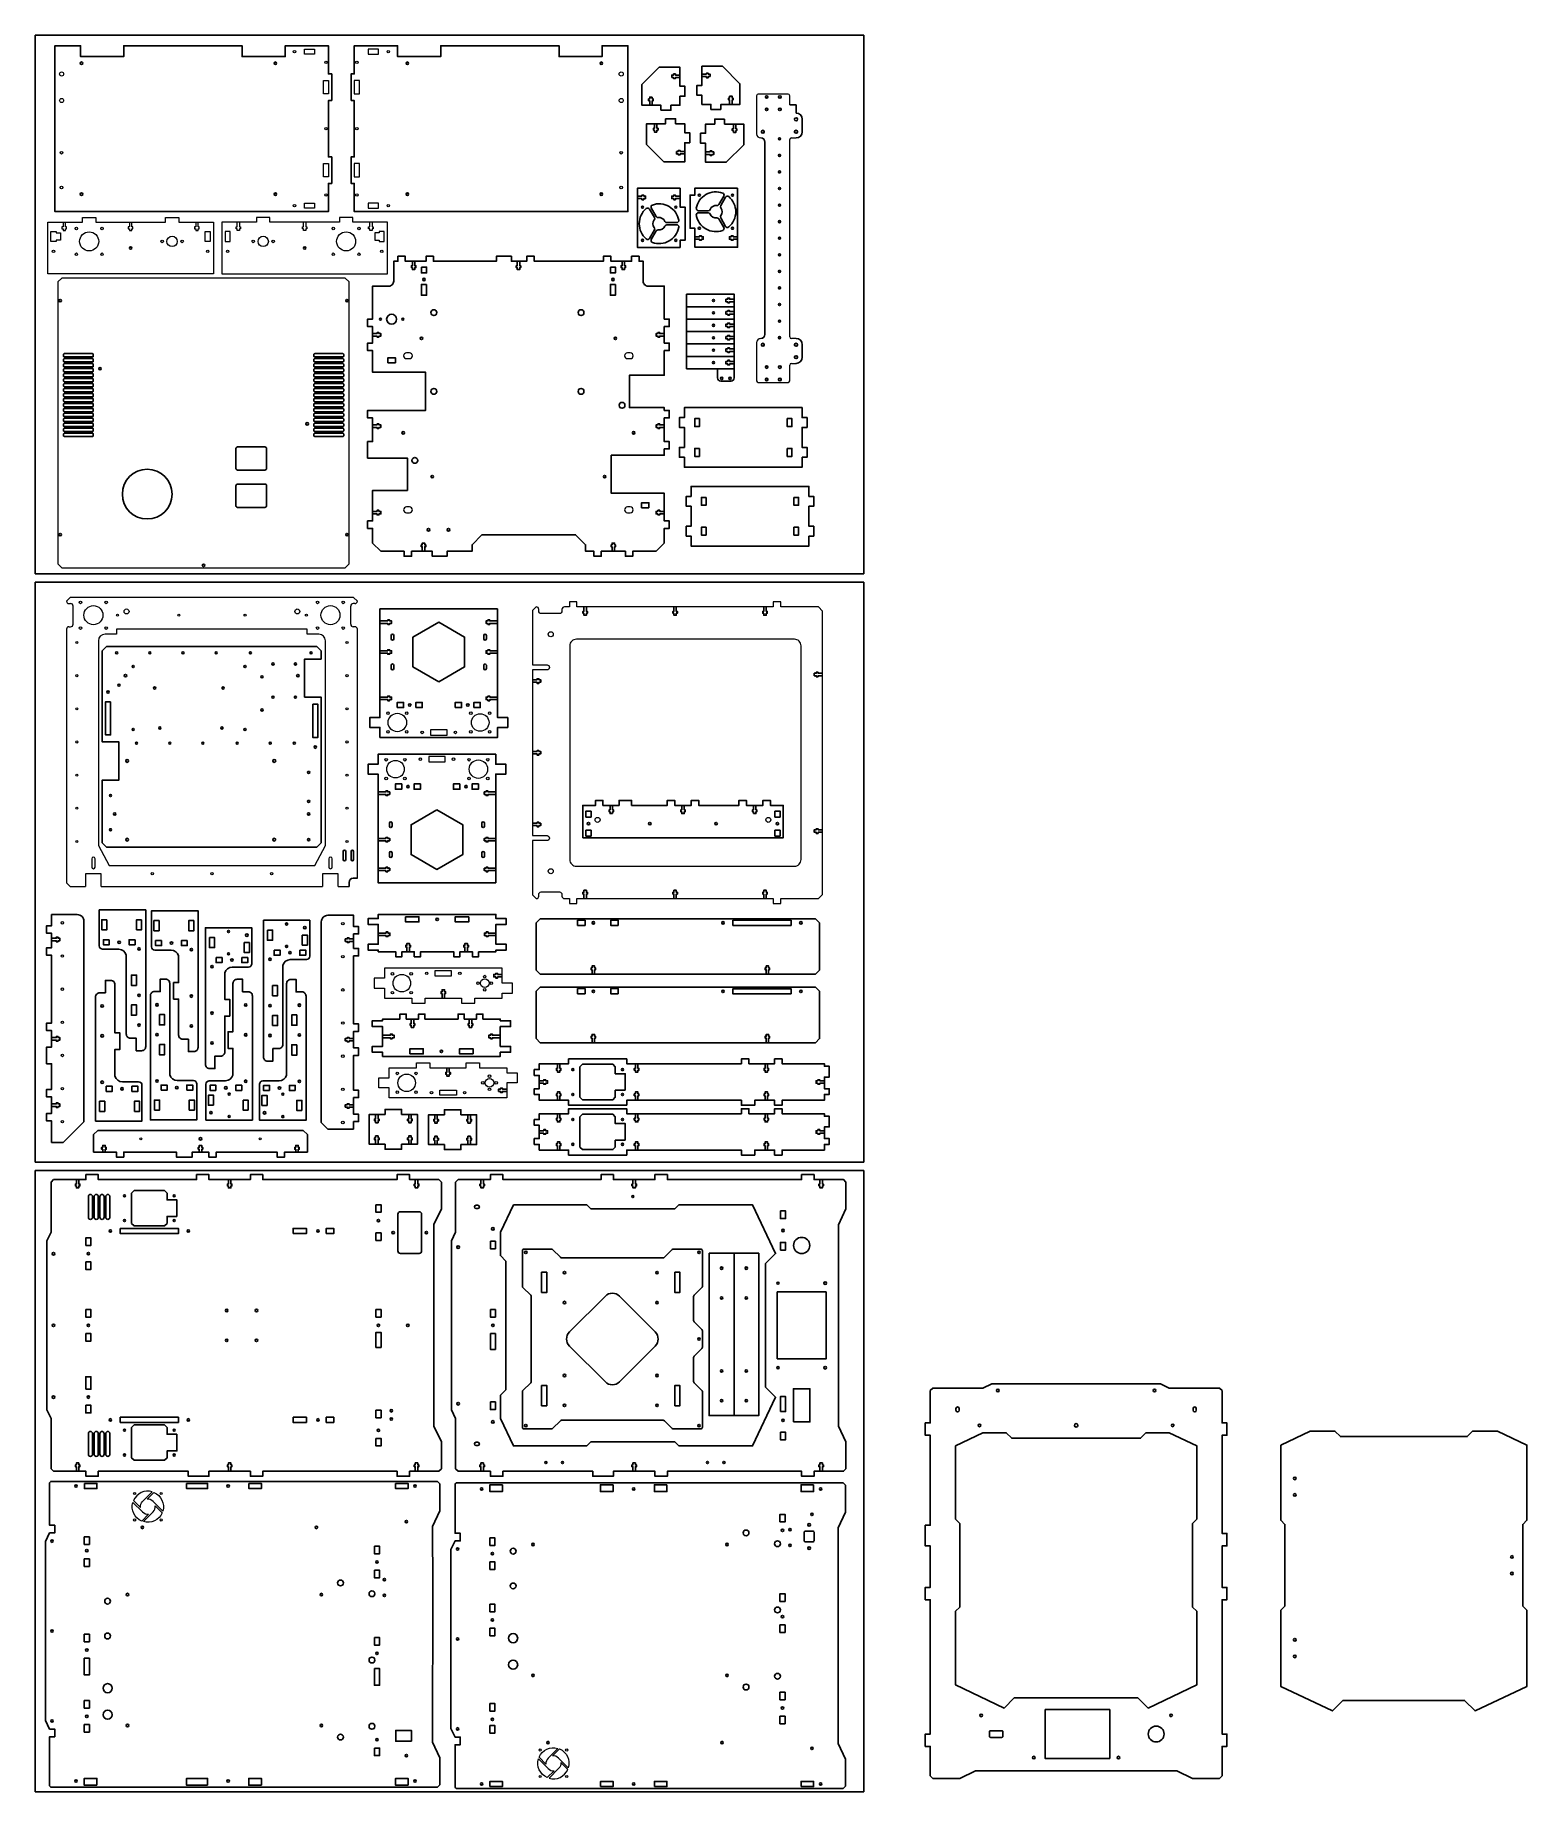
# Model space of a CAD drawing. Header units: inches. Extents: x 0 to 1800, y 0 to 2120.
import ezdxf

# ---------------------------------------------------------------- set-up
doc = ezdxf.new("R2010")
doc.units = ezdxf.units.IN
doc.header["$MEASUREMENT"] = 0

msp = doc.modelspace()

# ---------------------------------------------------------------- linework, layer by layer
at = {"color": 1}
for p, q in [((0, 2120), (1000, 2120)), ((0, 1470), (0, 2120)), ((1000, 2120), (1000, 1470)), ((1000, 1470), (0, 1470)), ((0, 760), (0, 1460)), ((0, 1460), (1000, 1460)), ((1000, 1460), (1000, 760)), ((1000, 760), (0, 760)), ((0, 0), (0, 750)), ((0, 750), (1000, 750)), ((1000, 750), (1000, 0)), ((1000, 0), (0, 0))]:
    msp.add_line(p, q, dxfattribs=at)
at = {"color": 7, "linetype": 'Continuous', "lineweight": 15}
for p, q in [((870.5, 2046.9), (870.5, 2000.9)), ((908.5, 2048.9), (872.5, 2048.9)), ((910.5, 2035.9), (910.5, 2046.9)), ((918, 2035.9), (910.5, 2035.9)), ((918, 2025.9), (918, 2035.9)), ((925.5, 2003.4), (925.5, 2018.4)), ((910.5, 1755.9), (910.5, 1993.9)), ((912.5, 1995.9), (918, 1995.9)), ((880.5, 1990.9), (880.5, 1758.9)), ((205.1, 1871), (205.1, 1883.2)), ((205.1, 1883.2), (211.3, 1883.2)), ((211.3, 1871), (205.1, 1871)), ((211.3, 1883.2), (211.3, 1871)), ((235.3, 1883.2), (229.1, 1883.2)), ((229.1, 1883.2), (229.1, 1871)), ((229.1, 1871), (235.3, 1871)), ((235.3, 1871), (235.3, 1883.2)), ((870.5, 1748.9), (870.5, 1702.9)), ((918, 1753.9), (912.5, 1753.9)), ((925.5, 1731.4), (925.5, 1746.4)), ((910.5, 1702.9), (910.5, 1721.9)), ((912.5, 1723.9), (918, 1723.9)), ((872.5, 1700.9), (908.5, 1700.9)), ((42.3, 1441.5), (37.8, 1437)), ((40.8, 1434), (42.8, 1434)), ((384.3, 1441.5), (42.3, 1441.5)), ((45.8, 1409), (45.8, 1431)), ((380.8, 1409), (380.8, 1431)), ((385.8, 1434), (383.8, 1434)), ((388.8, 1437), (384.3, 1441.5)), ((37.8, 1403), (37.8, 1097)), ((40.8, 1406), (42.8, 1406)), ((98.3, 1403), (98.3, 1397)), ((328.3, 1403), (98.3, 1403)), ((328.3, 1397), (328.3, 1403)), ((385.8, 1406), (383.8, 1406)), ((388.8, 1102.5), (388.8, 1403)), ((76.3, 1389), (76.3, 1142)), ((98.3, 1397), (84.3, 1397)), ((342.3, 1397), (328.3, 1397)), ((350.3, 1142), (350.3, 1389)), ((68.2, 1126), (68.2, 1116)), ((72.4, 1116), (72.4, 1126)), ((76.3, 1142), (89.3, 1118)), ((337.3, 1118), (350.3, 1142)), ((354.2, 1126), (354.2, 1116)), ((358.4, 1116), (358.4, 1126)), ((79.8, 1108), (60.8, 1108)), ((60.8, 1108), (60.8, 1092.5)), ((79.8, 1092.5), (79.8, 1108)), ((89.3, 1118), (337.3, 1118)), ((346.8, 1108), (346.8, 1092.5)), ((365.8, 1108), (346.8, 1108)), ((365.8, 1092.5), (365.8, 1108)), ((37.8, 1097), (42.3, 1092.5)), ((42.3, 1092.5), (60.8, 1092.5)), ((79.8, 1092.5), (346.8, 1092.5)), ((365.8, 1092.5), (378.8, 1092.5))]:
    msp.add_line(p, q, dxfattribs=at)
at = {"color": 7, "linetype": 'Continuous'}
for p, q in [((918, 2035.9), (910.5, 2035.9)), ((918, 2025.9), (918, 2035.9)), ((925.5, 2018.4), (925.5, 2003.4)), ((880.5, 1758.9), (880.5, 1990.9)), ((925.5, 1746.4), (925.5, 1731.4))]:
    msp.add_line(p, q, dxfattribs=at)
for p, q in [((383.8, 1102.5), (388.8, 1102.5)), ((378.8, 1092.5), (378.8, 1097.5)), ((80.7, 720.9), (80.7, 720.9)), ((66.7, 690.9), (66.7, 690.9)), ((73.7, 690.9), (73.7, 690.9)), ((80.7, 690.9), (80.7, 690.9)), ((87.7, 690.9), (87.7, 690.9)), ((66.7, 434.9), (66.7, 434.9)), ((73.7, 434.9), (73.7, 434.9)), ((80.7, 434.9), (80.7, 434.9)), ((87.7, 434.9), (87.7, 434.9)), ((80.7, 404.9), (80.7, 404.9))]:
    msp.add_line(p, q)
at = {"color": 7}
for points in [[(357.9, 2041.1), (353.9, 2041.1), (353.9, 1973.1), (357.9, 1973.1), (357.9, 1941.1), (353.9, 1941.1), (353.9, 1907.1), (23.9, 1907.1), (23.9, 2107.1), (54.9, 2107.1), (54.9, 2094.1), (106.9, 2094.1), (106.9, 2107.1), (249.7, 2107.1), (249.7, 2094.1), (301.7, 2094.1), (301.7, 2107.1), (353.9, 2107.1), (353.9, 2073.1), (357.9, 2073.1)], [(381.1, 2041.1), (385.1, 2041.1), (385.1, 1973.1), (381.1, 1973.1), (381.1, 1941.1), (385.1, 1941.1), (385.1, 1907.1), (715.1, 1907.1), (715.1, 2107.1), (684.1, 2107.1), (684.1, 2094.1), (632.1, 2094.1), (632.1, 2107.1), (489.3, 2107.1), (489.3, 2094.1), (437.3, 2094.1), (437.3, 2107.1), (385.1, 2107.1), (385.1, 2073.1), (381.1, 2073.1)], [(425.6, 1724.6), (434.6, 1724.6), (434.6, 1730.6), (425.6, 1730.6)], [(925.4, 1610.5), (931.4, 1610.5), (931.4, 1622.5), (925.4, 1622.5), (925.4, 1646.5), (931.4, 1646.5), (931.4, 1658.5), (925.4, 1658.5), (925.4, 1670.5), (783.4, 1670.5), (783.4, 1658.5), (777.4, 1658.5), (777.4, 1646.5), (783.4, 1646.5), (783.4, 1622.5), (777.4, 1622.5), (777.4, 1610.5), (783.4, 1610.5), (783.4, 1598.5), (925.4, 1598.5)], [(933.5, 1515.4), (939.5, 1515.4), (939.5, 1527.4), (933.5, 1527.4), (933.5, 1551.4), (939.5, 1551.4), (939.5, 1563.4), (933.5, 1563.4), (933.5, 1575.4), (791.5, 1575.4), (791.5, 1563.4), (785.5, 1563.4), (785.5, 1551.4), (791.5, 1551.4), (791.5, 1527.4), (785.5, 1527.4), (785.5, 1515.4), (791.5, 1515.4), (791.5, 1503.4), (933.5, 1503.4)], [(740.6, 1549.6), (740.6, 1555.6), (731.6, 1555.6), (731.6, 1549.6)], [(558, 1427.5), (558, 1296.5), (570.2, 1296.5), (570.2, 1284.5), (558, 1284.5), (558, 1272.5), (416, 1272.5), (416, 1284.5), (403.8, 1284.5), (403.8, 1296.5), (416, 1296.5), (416, 1427.5)], [(555.8, 1097.2), (555.8, 1228.2), (568, 1228.2), (568, 1240.2), (555.8, 1240.2), (555.8, 1252.2), (413.8, 1252.2), (413.8, 1240.2), (401.6, 1240.2), (401.6, 1228.2), (413.8, 1228.2), (413.8, 1097.2)], [(609.5, 986.7), (604.5, 991.7), (604.5, 1048.7), (609.5, 1053.7), (941.5, 1053.7), (946.5, 1048.7), (946.5, 991.7), (941.5, 986.7)], [(609.5, 904.1), (604.5, 909.1), (604.5, 966.1), (609.5, 971.1), (941.5, 971.1), (946.5, 966.1), (946.5, 909.1), (941.5, 904.1)], [(713.7, 828.6), (643.7, 828.6), (643.7, 834.6), (608.2, 834.6), (608.2, 841.6), (602.2, 841.6), (602.2, 848.6), (608.2, 848.6), (608.2, 864.6), (602.2, 864.6), (602.2, 871.6), (608.2, 871.6), (608.2, 878.6), (643.7, 878.6), (643.7, 884.6), (713.7, 884.6), (713.7, 878.6), (852.2, 878.6), (852.2, 884.6), (861.2, 884.6), (861.2, 878.6), (892.2, 878.6), (892.2, 884.6), (901.2, 884.6), (901.2, 878.6), (952.2, 878.6), (952.2, 875.6), (958.2, 875.6), (958.2, 862.6), (952.2, 862.6), (952.2, 848.6), (958.2, 848.6), (958.2, 841.6), (952.2, 841.6), (952.2, 834.6), (901.2, 834.6), (901.2, 828.6), (892.2, 828.6), (892.2, 834.6), (868.2, 834.6), (868.2, 828.6), (852.2, 828.6), (852.2, 834.6), (713.7, 834.6)], [(712, 846.6), (712, 866.6), (700, 866.6), (700, 875), (697, 878), (660.3, 878), (657.3, 875), (657.3, 838.3), (660.3, 835.3), (697, 835.3), (700, 838.3), (700, 846.6)], [(422.2, 817.5), (403.2, 817.5), (403.2, 781.5), (422.2, 781.5), (422.2, 775.4), (442.2, 775.4), (442.2, 781.5), (461.2, 781.5), (461.2, 817.5), (442.2, 817.5), (442.2, 823.6), (422.2, 823.6)], [(493.7, 781.1), (474.7, 781.1), (474.7, 817.1), (493.7, 817.1), (493.7, 823.2), (513.7, 823.2), (513.7, 817.1), (532.7, 817.1), (532.7, 781.1), (513.7, 781.1), (513.7, 775), (493.7, 775)], [(713.7, 768.4), (643.7, 768.4), (643.7, 774.4), (608.2, 774.4), (608.2, 781.4), (602.2, 781.4), (602.2, 788.4), (608.2, 788.4), (608.2, 804.4), (602.2, 804.4), (602.2, 811.4), (608.2, 811.4), (608.2, 818.4), (643.7, 818.4), (643.7, 824.4), (713.7, 824.4), (713.7, 818.4), (852.2, 818.4), (852.2, 824.4), (861.2, 824.4), (861.2, 818.4), (892.2, 818.4), (892.2, 824.4), (901.2, 824.4), (901.2, 818.4), (952.2, 818.4), (952.2, 815.4), (958.2, 815.4), (958.2, 802.4), (952.2, 802.4), (952.2, 788.4), (958.2, 788.4), (958.2, 781.4), (952.2, 781.4), (952.2, 774.4), (901.2, 774.4), (901.2, 768.4), (892.2, 768.4), (892.2, 774.4), (868.2, 774.4), (868.2, 768.4), (852.2, 768.4), (852.2, 774.4), (713.7, 774.4)], [(712, 786.4), (712, 806.4), (700, 806.4), (700, 814.8), (697, 817.8), (660.3, 817.8), (657.3, 814.8), (657.3, 778.1), (660.3, 775.1), (697, 775.1), (700, 778.1), (700, 786.4)], [(22.2, 386.9), (61.2, 386.9), (61.2, 380.9), (76.2, 380.9), (76.2, 386.9), (184.7, 386.9), (184.7, 380.9), (209.7, 380.9), (209.7, 386.9), (259.7, 386.9), (259.7, 380.9), (274.7, 380.9), (274.7, 386.9), (436.7, 386.9), (436.7, 380.9), (451.7, 380.9), (451.7, 386.9), (487.2, 386.9), (490.2, 389.9), (490.2, 422.4), (481.2, 441.4), (481.2, 684.5), (490.2, 703.4), (490.2, 735.9), (487.2, 738.9), (451.7, 738.9), (451.7, 744.9), (436.7, 744.9), (436.7, 738.9), (274.7, 738.9), (274.7, 744.9), (259.7, 744.9), (259.7, 738.9), (209.7, 738.9), (209.7, 744.9), (194.7, 744.9), (194.7, 738.9), (76.2, 738.9), (76.2, 744.9), (61.2, 744.9), (61.2, 738.9), (22.2, 738.9), (19.2, 735.9), (19.2, 675.3), (14.2, 664.8), (14.2, 461.1), (19.2, 450.5), (19.2, 389.9)], [(510.2, 738.9), (549.3, 738.9), (549.3, 744.9), (564.3, 744.9), (564.3, 738.9), (682.8, 738.9), (682.8, 744.9), (697.8, 744.9), (697.8, 738.9), (747.8, 738.9), (747.8, 744.9), (762.8, 744.9), (762.8, 738.9), (924.8, 738.9), (924.8, 744.9), (939.8, 744.9), (939.8, 738.9), (975.3, 738.9), (978.3, 735.9), (978.3, 703.4), (969.3, 684.4), (969.3, 441.4), (978.3, 422.4), (978.3, 389.9), (975.3, 386.9), (939.8, 386.9), (939.8, 380.9), (924.8, 380.9), (924.8, 386.9), (762.8, 386.9), (762.8, 380.9), (747.8, 380.9), (747.8, 386.9), (697.8, 386.9), (697.8, 380.9), (672.8, 380.9), (672.8, 386.9), (564.3, 386.9), (564.3, 380.9), (549.3, 380.9), (549.3, 386.9), (510.2, 386.9), (507.2, 389.9), (507.2, 450.5), (502.3, 461), (502.3, 664.8), (507.2, 675.3), (507.2, 735.9)], [(171.1, 694.4), (171.1, 714.4), (159.1, 714.4), (159.1, 722.7), (156.1, 725.7), (119.4, 725.7), (116.4, 722.7), (116.4, 686), (119.4, 683), (156.1, 683), (159.1, 686), (159.1, 694.4)], [(577, 708.4), (665.6, 708.4), (670.6, 703.4), (771.7, 703.4), (776.7, 708.4), (865.6, 708.4), (893.4, 649.6), (881.3, 637.5), (881.3, 488.3), (893.4, 476.2), (865.6, 417.4), (776.7, 417.4), (771.7, 422.4), (670.6, 422.4), (665.6, 417.4), (577, 417.4), (561.3, 450.5), (561.3, 478.7), (567.8, 485.2), (567.8, 640.6), (561.3, 647.1), (561.3, 675.3)], [(895.3, 522.4), (954.3, 522.4), (954.3, 603.4), (895.3, 603.4)], [(1432, 484.3), (1429, 487.3), (1368.4, 487.3), (1357.8, 492.3), (1154.1, 492.3), (1143.5, 487.3), (1083, 487.3), (1080, 484.3), (1080, 445.3), (1074, 445.3), (1074, 430.3), (1080, 430.3), (1080, 321.8), (1074, 321.8), (1074, 296.8), (1080, 296.8), (1080, 246.8), (1074, 246.8), (1074, 231.8), (1080, 231.8), (1080, 69.8), (1074, 69.8), (1074, 54.8), (1080, 54.8), (1080, 19.3), (1083, 16.3), (1115.5, 16.3), (1134.4, 25.3), (1377.5, 25.3), (1396.5, 16.3), (1429, 16.3), (1432, 19.3), (1432, 54.8), (1438, 54.8), (1438, 69.8), (1432, 69.8), (1432, 231.8), (1438, 231.8), (1438, 246.8), (1432, 246.8), (1432, 296.8), (1438, 296.8), (1438, 311.8), (1432, 311.8), (1432, 430.3), (1438, 430.3), (1438, 445.3), (1432, 445.3)], [(914.8, 446.4), (914.8, 486.4), (934.8, 486.4), (934.8, 446.4)], [(171.1, 431.5), (171.1, 411.5), (159.1, 411.5), (159.1, 403.1), (156.1, 400.1), (119.4, 400.1), (116.4, 403.1), (116.4, 439.8), (119.4, 442.8), (156.1, 442.8), (159.1, 439.8), (159.1, 431.5)], [(1110.5, 417.6), (1143.5, 433.3), (1171.7, 433.3), (1178.2, 426.8), (1333.7, 426.8), (1340.2, 433.3), (1368.4, 433.3), (1401.5, 417.6), (1401.5, 329), (1396.5, 324), (1396.5, 222.9), (1401.5, 217.9), (1401.5, 129.1), (1342.7, 101.2), (1330.6, 113.3), (1181.3, 113.3), (1169.2, 101.2), (1110.5, 129.1), (1110.5, 217.9), (1115.5, 222.9), (1115.5, 324), (1110.5, 329)], [(1502.8, 418.5), (1538.2, 435.3), (1568.3, 435.3), (1574.8, 428.8), (1727.8, 428.8), (1734.3, 435.3), (1764.4, 435.3), (1799.8, 418.5), (1799.8, 327.8), (1794.8, 322.8), (1794.8, 224.2), (1799.8, 219.2), (1799.8, 127.2), (1737.4, 97.6), (1724.7, 110.3), (1577.9, 110.3), (1565.2, 97.6), (1502.8, 127.2), (1502.8, 219.2), (1507.8, 224.2), (1507.8, 322.8), (1502.8, 327.8)], [(1218.5, 99.3), (1218.5, 40.3), (1296.5, 40.3), (1296.5, 99.3)]]:
    msp.add_lwpolyline(points, close=True, dxfattribs=at)
at = {"color": 4, "linetype": 'Continuous', "lineweight": 15}
for points in [[(337, 2103.2), (337, 2097), (324.8, 2097), (324.8, 2103.2)], [(402, 2103.2), (402, 2097), (414.2, 2097), (414.2, 2103.2)], [(347.8, 2049), (347.8, 2065.2), (354, 2065.2), (354, 2049)], [(391.2, 2049), (391.2, 2065.2), (385, 2065.2), (385, 2049)], [(347.8, 1949), (347.8, 1965.2), (354, 1965.2), (354, 1949)], [(391.2, 1949), (391.2, 1965.2), (385, 1965.2), (385, 1949)], [(337, 1911), (324.8, 1911), (324.8, 1917.2), (337, 1917.2)], [(402, 1911), (414.2, 1911), (414.2, 1917.2), (402, 1917.2)]]:
    msp.add_lwpolyline(points, close=True, dxfattribs=at)
for points in [[(755, 2029.3), (755, 2035.3), (732, 2035.3), (732, 2060.3), (753, 2081.3), (778, 2081.3), (778, 2058.3), (784, 2058.3), (784, 2046.3), (778, 2046.3), (778, 2035.3), (767, 2035.3), (767, 2029.3)], [(827.4, 2030.4), (827.4, 2036.4), (850.4, 2036.4), (850.4, 2061.4), (829.4, 2082.4), (804.4, 2082.4), (804.4, 2059.4), (798.4, 2059.4), (798.4, 2047.4), (804.4, 2047.4), (804.4, 2036.4), (815.4, 2036.4), (815.4, 2030.4)], [(760.7, 2019.1), (760.7, 2013.1), (737.7, 2013.1), (737.7, 1988.1), (758.7, 1967.1), (783.7, 1967.1), (783.7, 1990.1), (789.7, 1990.1), (789.7, 2002.1), (783.7, 2002.1), (783.7, 2013.1), (772.7, 2013.1), (772.7, 2019.1)], [(831.9, 2018.6), (831.9, 2012.6), (854.9, 2012.6), (854.9, 1987.6), (833.9, 1966.6), (808.9, 1966.6), (808.9, 1989.6), (802.9, 1989.6), (802.9, 2001.6), (808.9, 2001.6), (808.9, 2012.6), (819.9, 2012.6), (819.9, 2018.6)], [(778.1, 1863.9), (778.1, 1872.4), (784.1, 1872.4), (784.1, 1912.4), (778.1, 1912.4), (778.1, 1935.3), (726.6, 1935.3), (726.6, 1863.9)], [(847.6, 1935.4), (796.1, 1935.4), (796.1, 1926.9), (790.1, 1926.9), (790.1, 1886.9), (796.1, 1886.9), (796.1, 1864), (847.6, 1864)], [(660.6, 1151.5), (660.6, 1190.5), (676.1, 1190.5), (676.1, 1196.5), (685.1, 1196.5), (685.1, 1190.5), (704.6, 1190.5), (704.6, 1196.5), (719.6, 1196.5), (719.6, 1190.5), (762.6, 1190.5), (762.6, 1196.5), (771.6, 1196.5), (771.6, 1190.5), (791.6, 1190.5), (791.6, 1196.5), (800.6, 1196.5), (800.6, 1190.5), (849.1, 1190.5), (849.1, 1196.5), (858.1, 1196.5), (858.1, 1190.5), (878.1, 1190.5), (878.1, 1196.5), (887.1, 1196.5), (887.1, 1190.5), (902.6, 1190.5), (902.6, 1151.5)], [(535, 1013.9), (535, 1007.9), (527.5, 1007.9), (527.5, 1013.9), (512.5, 1013.9), (512.5, 1007.9), (505, 1007.9), (505, 1013.9), (465, 1013.9), (465, 1007.9), (457.5, 1007.9), (457.5, 1013.9), (442.5, 1013.9), (442.5, 1007.9), (435, 1007.9), (435, 1013.9), (414, 1013.9), (414, 1015.9), (401.6, 1015.9), (401.6, 1022.9), (414, 1022.9), (414, 1046.9), (401.6, 1046.9), (401.6, 1053.9), (414, 1053.9), (414, 1058.9), (556, 1058.9), (556, 1053.9), (568.4, 1053.9), (568.4, 1046.9), (556, 1046.9), (556, 1022.9), (568.4, 1022.9), (568.4, 1015.9), (556, 1015.9), (556, 1013.9)], [(540.2, 932.6), (540.2, 938.6), (532.7, 938.6), (532.7, 932.6), (517.7, 932.6), (517.7, 938.6), (510.2, 938.6), (510.2, 932.6), (470.2, 932.6), (470.2, 938.6), (462.7, 938.6), (462.7, 932.6), (447.7, 932.6), (447.7, 938.6), (440.2, 938.6), (440.2, 932.6), (419.2, 932.6), (419.2, 930.6), (406.8, 930.6), (406.8, 923.6), (419.2, 923.6), (419.2, 899.6), (406.8, 899.6), (406.8, 892.6), (419.2, 892.6), (419.2, 887.6), (561.2, 887.6), (561.2, 892.6), (573.6, 892.6), (573.6, 899.6), (561.2, 899.6), (561.2, 923.6), (573.6, 923.6), (573.6, 930.6), (561.2, 930.6), (561.2, 932.6)], [(75.5, 798.1), (323.5, 798.1), (328.5, 793.1), (328.5, 772.1), (301, 772.1), (301, 766.1), (292, 766.1), (292, 772.1), (218.5, 772.1), (218.5, 766.1), (209.5, 766.1), (209.5, 772.1), (189.5, 772.1), (189.5, 766.1), (170.5, 766.1), (170.5, 772.1), (107, 772.1), (107, 766.1), (98, 766.1), (98, 772.1), (70.5, 772.1), (70.5, 793.1)], [(454, 61.1), (454, 74.1), (435, 74.1), (435, 61.1)]]:
    msp.add_lwpolyline(points, close=True)
at = {"color": 4}
for points in [[(768, 2068.8), (768, 2071.8), (770.3, 2071.8), (770.3, 2073.1), (772.5, 2073.1), (772.5, 2071.8), (778, 2071.8), (778, 2068.8), (772.5, 2068.8), (772.5, 2067.6), (770.3, 2067.6), (770.3, 2068.8)], [(814.4, 2069.9), (814.4, 2072.9), (812.1, 2072.9), (812.1, 2074.1), (809.9, 2074.1), (809.9, 2072.9), (804.4, 2072.9), (804.4, 2069.9), (809.9, 2069.9), (809.9, 2068.6), (812.1, 2068.6), (812.1, 2069.9)], [(744.5, 2045.3), (741.5, 2045.3), (741.5, 2043), (740.2, 2043), (740.2, 2040.8), (741.5, 2040.8), (741.5, 2035.3), (744.5, 2035.3), (744.5, 2040.8), (745.7, 2040.8), (745.7, 2043), (744.5, 2043)], [(837.9, 2046.4), (840.9, 2046.4), (840.9, 2044.1), (842.1, 2044.1), (842.1, 2041.9), (840.9, 2041.9), (840.9, 2036.4), (837.9, 2036.4), (837.9, 2041.9), (836.6, 2041.9), (836.6, 2044.1), (837.9, 2044.1)], [(750.2, 2003.1), (747.2, 2003.1), (747.2, 2005.4), (746, 2005.4), (746, 2007.6), (747.2, 2007.6), (747.2, 2013.1), (750.2, 2013.1), (750.2, 2007.6), (751.5, 2007.6), (751.5, 2005.4), (750.2, 2005.4)], [(842.4, 2002.6), (845.4, 2002.6), (845.4, 2004.9), (846.6, 2004.9), (846.6, 2007.1), (845.4, 2007.1), (845.4, 2012.6), (842.4, 2012.6), (842.4, 2007.1), (841.1, 2007.1), (841.1, 2004.9), (842.4, 2004.9)], [(773.7, 1979.6), (773.7, 1976.6), (776, 1976.6), (776, 1975.4), (778.2, 1975.4), (778.2, 1976.6), (783.7, 1976.6), (783.7, 1979.6), (778.2, 1979.6), (778.2, 1980.9), (776, 1980.9), (776, 1979.6)], [(818.9, 1979.1), (818.9, 1976.1), (816.6, 1976.1), (816.6, 1974.8), (814.4, 1974.8), (814.4, 1976.1), (808.9, 1976.1), (808.9, 1979.1), (814.4, 1979.1), (814.4, 1980.3), (816.6, 1980.3), (816.6, 1979.1)], [(466, 1840.1), (472.2, 1840.1), (472.2, 1833), (466, 1833)], [(694, 1840.1), (700.2, 1840.1), (700.2, 1833), (694, 1833)], [(472.2, 1819.1), (466, 1819.1), (466, 1806), (472.2, 1806)], [(700.2, 1819.1), (694, 1819.1), (694, 1806), (700.2, 1806)], [(801.4, 1657.3), (795.8, 1657.3), (795.8, 1647.7), (801.4, 1647.7)], [(907.4, 1657.3), (913, 1657.3), (913, 1647.7), (907.4, 1647.7)], [(801.4, 1621.3), (795.8, 1621.3), (795.8, 1611.7), (801.4, 1611.7)], [(907.4, 1621.3), (913, 1621.3), (913, 1611.7), (907.4, 1611.7)], [(809.5, 1562.2), (803.9, 1562.2), (803.9, 1552.6), (809.5, 1552.6)], [(915.5, 1562.2), (921.1, 1562.2), (921.1, 1552.6), (915.5, 1552.6)], [(809.5, 1526.2), (803.9, 1526.2), (803.9, 1516.6), (809.5, 1516.6)], [(915.5, 1526.2), (921.1, 1526.2), (921.1, 1516.6), (915.5, 1516.6)], [(91.1, 1315.6), (84.9, 1315.6), (84.9, 1275.5), (91.1, 1275.5)], [(334.9, 1312.6), (341.1, 1312.6), (341.1, 1272.5), (334.9, 1272.5)], [(696.6, 1180.5), (693.6, 1180.5), (693.6, 1182.8), (692.4, 1182.8), (692.4, 1185), (693.6, 1185), (693.6, 1190.5), (696.6, 1190.5), (696.6, 1185), (697.9, 1185), (697.9, 1182.8), (696.6, 1182.8)], [(866.6, 1180.5), (866.6, 1182.8), (865.4, 1182.8), (865.4, 1185), (866.6, 1185), (866.6, 1190.5), (869.6, 1190.5), (869.6, 1185), (870.9, 1185), (870.9, 1182.8), (869.6, 1182.8), (869.6, 1180.5)], [(670.7, 1183.5), (664.5, 1183.5), (664.5, 1176.4), (670.7, 1176.4)], [(892.5, 1183.5), (898.7, 1183.5), (898.7, 1176.4), (892.5, 1176.4)], [(670.7, 1160.5), (664.5, 1160.5), (664.5, 1153.4), (670.7, 1153.4)], [(892.5, 1160.5), (898.7, 1160.5), (898.7, 1153.4), (892.5, 1153.4)], [(86.5, 1052.5), (80.3, 1052.5), (80.3, 1040.3), (86.5, 1040.3)], [(128.5, 1052.5), (122.3, 1052.5), (122.3, 1040.3), (128.5, 1040.3)], [(149.6, 1051.4), (143.4, 1051.4), (143.4, 1039.2), (149.6, 1039.2)], [(191.6, 1051.4), (185.4, 1051.4), (185.4, 1039.2), (191.6, 1039.2)], [(280.3, 1040), (286.5, 1040), (286.5, 1027.8), (280.3, 1027.8)], [(663.5, 1045.7), (663.5, 1051.9), (654.4, 1051.9), (654.4, 1045.7), (663.5, 1045.7)], [(703.5, 1045.7), (703.5, 1051.9), (694.4, 1051.9), (694.4, 1045.7), (703.5, 1045.7)], [(912, 1045.6), (912, 1051.8), (841.8, 1051.8), (841.8, 1045.6)], [(89.5, 1028.4), (82.3, 1028.4), (82.3, 1022.2), (89.5, 1022.2)], [(120.5, 1028.4), (113.3, 1028.4), (113.3, 1022.2), (120.5, 1022.2)], [(152.6, 1027.4), (145.4, 1027.4), (145.4, 1021.2), (152.6, 1021.2)], [(183.6, 1027.4), (176.4, 1027.4), (176.4, 1021.2), (183.6, 1021.2)], [(210.3, 1031), (216.5, 1031), (216.5, 1018.8), (210.3, 1018.8)], [(252.3, 1025), (258.5, 1025), (258.5, 1012.8), (252.3, 1012.8)], [(322.3, 1034), (328.5, 1034), (328.5, 1021.8), (322.3, 1021.8)], [(218.3, 1006.9), (225.5, 1006.9), (225.5, 1000.7), (218.3, 1000.7)], [(249.3, 1006.9), (256.5, 1006.9), (256.5, 1000.7), (249.3, 1000.7)], [(288.3, 1015.9), (295.5, 1015.9), (295.5, 1009.7), (288.3, 1009.7)], [(319.3, 1015.9), (326.5, 1015.9), (326.5, 1009.7), (319.3, 1009.7)], [(663.5, 963.1), (663.5, 969.3), (654.4, 969.3), (654.4, 963.1), (663.5, 963.1)], [(703.5, 963.1), (703.5, 969.3), (694.4, 969.3), (694.4, 963.1), (703.5, 963.1)], [(912, 963), (912, 969.2), (841.8, 969.2), (841.8, 963)], [(85.8, 845.3), (93, 845.3), (93, 851.5), (85.8, 851.5)], [(116.8, 845.3), (124, 845.3), (124, 851.5), (116.8, 851.5)], [(151.9, 846.7), (159.1, 846.7), (159.1, 852.9), (151.9, 852.9)], [(182.9, 846.7), (190.1, 846.7), (190.1, 852.9), (182.9, 852.9)], [(218.2, 846.5), (211, 846.5), (211, 852.7), (218.2, 852.7)], [(249.2, 846.5), (242, 846.5), (242, 852.7), (249.2, 852.7)], [(282.9, 846.3), (275.7, 846.3), (275.7, 852.5), (282.9, 852.5)], [(313.9, 846.3), (306.7, 846.3), (306.7, 852.5), (313.9, 852.5)], [(77.8, 821.2), (84, 821.2), (84, 833.4), (77.8, 833.4)], [(119.8, 821.2), (126, 821.2), (126, 833.4), (119.8, 833.4)], [(143.9, 822.7), (150.1, 822.7), (150.1, 834.9), (143.9, 834.9)], [(185.9, 822.7), (192.1, 822.7), (192.1, 834.9), (185.9, 834.9)], [(215.2, 828.5), (209, 828.5), (209, 840.7), (215.2, 840.7)], [(257.2, 822.5), (251, 822.5), (251, 834.7), (257.2, 834.7)], [(279.9, 828.3), (273.7, 828.3), (273.7, 840.5), (279.9, 840.5)], [(321.9, 822.3), (315.7, 822.3), (315.7, 834.5), (321.9, 834.5)], [(411.1, 708.5), (417.3, 708.5), (417.3, 699.4), (411.1, 699.4), (411.1, 708.5)], [(899.2, 701), (905.4, 701), (905.4, 691.9), (899.2, 691.9), (899.2, 701)], [(102.7, 680), (102.7, 673.8), (172.9, 673.8), (172.9, 680)], [(311.2, 673.8), (311.2, 680), (327.3, 680), (327.3, 673.8), (311.2, 673.8)], [(351.2, 673.8), (351.2, 680), (360.3, 680), (360.3, 673.8), (351.2, 673.8)], [(61.1, 659.4), (67.3, 659.4), (67.3, 668.5), (61.1, 668.5), (61.1, 659.4)], [(411.1, 674.5), (417.3, 674.5), (417.3, 665.4), (411.1, 665.4), (411.1, 674.5)], [(549.2, 664.5), (555.4, 664.5), (555.4, 655.4), (549.2, 655.4), (549.2, 664.5)], [(899.2, 653.9), (905.4, 653.9), (905.4, 663), (899.2, 663), (899.2, 653.9)], [(61.1, 639.5), (67.3, 639.5), (67.3, 630.4), (61.1, 630.4), (61.1, 639.5)], [(61.1, 582), (67.3, 582), (67.3, 572.9), (61.1, 572.9), (61.1, 582)], [(411.1, 582), (417.3, 582), (417.3, 572.9), (411.1, 572.9), (411.1, 582)], [(549.2, 582), (555.4, 582), (555.4, 572.9), (549.2, 572.9), (549.2, 582)], [(61.1, 553), (67.3, 553), (67.3, 543.9), (61.1, 543.9), (61.1, 553)], [(411.1, 536.4), (411.1, 554.5), (417.3, 554.5), (417.3, 536.4)], [(549.2, 553), (555.4, 553), (555.4, 533.9), (549.2, 533.9), (549.2, 553)], [(61.1, 485.9), (61.1, 501), (67.3, 501), (67.3, 485.9)], [(61.1, 466.5), (67.3, 466.5), (67.3, 457.4), (61.1, 457.4), (61.1, 466.5)], [(549.2, 470.5), (555.4, 470.5), (555.4, 461.4), (549.2, 461.4), (549.2, 470.5)], [(899.2, 458.9), (905.4, 458.9), (905.4, 477), (899.2, 477), (899.2, 458.9)], [(102.7, 445.8), (102.7, 452), (172.9, 452), (172.9, 445.8)], [(311.2, 452), (311.2, 445.8), (327.3, 445.8), (327.3, 452), (311.2, 452)], [(351.2, 452), (351.2, 445.8), (360.3, 445.8), (360.3, 452), (351.2, 452)], [(411.1, 460.5), (417.3, 460.5), (417.3, 451.4), (411.1, 451.4), (411.1, 460.5)], [(411.1, 426.5), (417.3, 426.5), (417.3, 417.4), (411.1, 417.4), (411.1, 426.5)], [(899.2, 434), (905.4, 434), (905.4, 424.9), (899.2, 424.9), (899.2, 434)], [(59.4, 372.2), (74.5, 372.2), (74.5, 366), (59.4, 366)], [(182.8, 372.2), (208, 372.2), (208, 366), (182.8, 366)], [(257.9, 372.2), (273, 372.2), (273, 366), (257.9, 366)], [(434.9, 372.2), (450, 372.2), (450, 366), (434.9, 366)], [(563.8, 370.6), (548.6, 370.6), (548.6, 362.4), (563.8, 362.4)], [(697.3, 370.6), (682.1, 370.6), (682.1, 362.4), (697.3, 362.4)], [(762.3, 370.6), (747.1, 370.6), (747.1, 362.4), (762.3, 362.4)], [(939.3, 370.6), (924.1, 370.6), (924.1, 362.4), (939.3, 362.4)], [(898.6, 325.7), (904.8, 325.7), (904.8, 334.8), (898.6, 334.8), (898.6, 325.7)], [(59.3, 307.7), (65.5, 307.7), (65.5, 298.6), (59.3, 298.6), (59.3, 307.7)], [(548.6, 297.4), (554.8, 297.4), (554.8, 306.5), (548.6, 306.5), (548.6, 297.4)], [(59.3, 281.2), (65.5, 281.2), (65.5, 272.1), (59.3, 272.1), (59.3, 281.2)], [(409.3, 296.4), (415.5, 296.4), (415.5, 287.3), (409.3, 287.3), (409.3, 296.4)], [(548.6, 268.4), (554.8, 268.4), (554.8, 277.5), (548.6, 277.5), (548.6, 268.4)], [(409.3, 267.4), (415.5, 267.4), (415.5, 258.3), (409.3, 258.3), (409.3, 267.4)], [(898.6, 229.9), (904.8, 229.9), (904.8, 239), (898.6, 239), (898.6, 229.9)], [(548.6, 226.5), (554.8, 226.5), (554.8, 217.4), (548.6, 217.4), (548.6, 226.5)], [(548.6, 188.4), (554.8, 188.4), (554.8, 197.5), (548.6, 197.5), (548.6, 188.4)], [(898.6, 192.4), (904.8, 192.4), (904.8, 201.5), (898.6, 201.5), (898.6, 192.4)], [(59.3, 190.2), (65.5, 190.2), (65.5, 181.1), (59.3, 181.1), (59.3, 190.2)], [(409.3, 186.2), (415.5, 186.2), (415.5, 177.1), (409.3, 177.1), (409.3, 186.2)], [(59.3, 161.2), (65.5, 161.2), (65.5, 141.1), (59.3, 141.1)], [(409.3, 148.7), (415.5, 148.7), (415.5, 128.6), (409.3, 128.6)], [(59.3, 110.2), (65.5, 110.2), (65.5, 101.1), (59.3, 101.1), (59.3, 110.2)], [(548.6, 97.4), (554.8, 97.4), (554.8, 106.5), (548.6, 106.5), (548.6, 97.4)], [(898.6, 111.2), (904.8, 111.2), (904.8, 120.3), (898.6, 120.3), (898.6, 111.2)], [(898.6, 82.2), (904.8, 82.2), (904.8, 91.3), (898.6, 91.3), (898.6, 82.2)], [(59.3, 81.2), (65.5, 81.2), (65.5, 72.1), (59.3, 72.1), (59.3, 81.2)], [(548.6, 70.9), (554.8, 70.9), (554.8, 80), (548.6, 80), (548.6, 70.9)], [(409.3, 52.9), (415.5, 52.9), (415.5, 43.8), (409.3, 43.8), (409.3, 52.9)], [(74.5, 8), (59.3, 8), (59.3, 16.2), (74.5, 16.2)], [(208, 8), (182.8, 8), (182.8, 16.2), (208, 16.2)], [(273, 8), (257.8, 8), (257.8, 16.2), (273, 16.2)], [(450, 8), (434.8, 8), (434.8, 16.2), (450, 16.2)], [(548.7, 6.4), (563.8, 6.4), (563.8, 12.6), (548.7, 12.6)], [(682.2, 6.4), (697.3, 6.4), (697.3, 12.6), (682.2, 12.6)], [(747.2, 6.4), (762.3, 6.4), (762.3, 12.6), (747.2, 12.6)], [(924.2, 6.4), (939.3, 6.4), (939.3, 12.6), (924.2, 12.6)]]:
    msp.add_lwpolyline(points, close=True, dxfattribs=at)
for points in [[(824.9, 1915.5, -0.305615), (822.4, 1914.3, 0.34409), (814.4, 1909.7, -0.305615), (812.1, 1908.1), (800.2, 1908.1, -0.466546), (797.7, 1911.1, -0.465832), (829.6, 1929.4, -0.466546), (830.9, 1925.8)], [(741.2, 1874.7, -0.466546), (737.4, 1874, -0.465832), (737.4, 1910.8, -0.466546), (741.2, 1910.1), (747.2, 1899.8, -0.305615), (747, 1897, 0.34409), (747, 1887.8, -0.305615), (747.2, 1885)], [(774.1, 1893.7, 0.466546), (776.5, 1896.6, 0.465832), (744.7, 1915, 0.466546), (743.4, 1911.4), (749.3, 1901.1, 0.305615), (751.8, 1899.8, -0.34409), (759.8, 1895.2, 0.305615), (762.2, 1893.7)], [(833, 1924.6, -0.466546), (836.8, 1925.2, -0.465832), (836.8, 1888.5, -0.466546), (833, 1889.2), (827.1, 1899.5, -0.305615), (827.3, 1902.3, 0.34409), (827.3, 1911.5, -0.305615), (827.1, 1914.3)], [(749.3, 1883.8, -0.305615), (751.8, 1885, 0.34409), (759.8, 1889.6, -0.305615), (762.2, 1891.2), (774.1, 1891.2, -0.466546), (776.5, 1888.2, -0.465832), (744.7, 1869.8, -0.466546), (743.4, 1873.4)], [(800.2, 1905.6, 0.466546), (797.7, 1902.7, 0.465832), (829.6, 1884.3, 0.466546), (830.9, 1887.9), (824.9, 1898.2, 0.305615), (822.4, 1899.4, -0.34409), (814.4, 1904.1, 0.305615), (812.1, 1905.6)], [(759.1, 1507.1), (759.1, 1524.8), (765.1, 1524.8), (765.1, 1533.8), (759.1, 1533.8), (759.1, 1567.1), (695.1, 1567.1), (695.1, 1613.1), (759.1, 1613.1), (759.1, 1620.6), (765.1, 1620.6), (765.1, 1629.6), (759.1, 1629.6), (759.1, 1658.1), (765.1, 1658.1), (765.1, 1667.1), (759.1, 1667.1), (759.1, 1670.6), (717.1, 1670.6), (717.1, 1709.6), (759.1, 1709.6), (759.1, 1739.3), (765.1, 1739.3), (765.1, 1748.3), (759.1, 1748.3), (759.1, 1768.3), (765.1, 1768.3), (765.1, 1777.3), (759.1, 1777.3), (759.1, 1817.1), (739.6, 1817.1, -0.414214), (733.6, 1823.1), (733.6, 1847.1), (728.6, 1847.1), (728.6, 1853.1), (719.6, 1853.1), (719.6, 1847.1), (694.6, 1847.1), (694.6, 1853.1), (685.6, 1853.1), (685.6, 1847.1), (602.1, 1847.1), (602.1, 1853.1), (593.1, 1853.1), (593.1, 1847.1), (574.6, 1847.1), (574.6, 1853.1), (556.6, 1853.1), (556.6, 1847.1), (480.6, 1847.1), (480.6, 1853.1), (471.6, 1853.1), (471.6, 1847.1), (446.6, 1847.1), (446.6, 1853.1), (437.6, 1853.1), (437.6, 1847.1), (432.6, 1847.1), (432.6, 1823.1, -0.414214), (426.6, 1817.1), (407.1, 1817.1), (407.1, 1777.3), (401.1, 1777.3), (401.1, 1768.3), (407.1, 1768.3), (407.1, 1748.3), (401.1, 1748.3), (401.1, 1739.3), (407.1, 1739.3), (407.1, 1713.1), (471.1, 1713.1), (471.1, 1667.1), (407.1, 1667.1), (401.1, 1667.1), (401.1, 1658.1), (407.1, 1658.1), (407.1, 1629.6), (401.1, 1629.6), (401.1, 1609.6), (407.1, 1609.6), (449.1, 1609.6), (449.1, 1570.6), (407.1, 1570.6), (407.1, 1533.8), (401.1, 1533.8), (401.1, 1524.8), (407.1, 1524.8), (407.1, 1507.1), (417.1, 1497.1), (445.1, 1497.1), (445.1, 1491.1), (454.1, 1491.1), (454.1, 1497.1), (479.1, 1497.1), (479.1, 1491.1), (497.1, 1491.1), (497.1, 1497.1), (497.1, 1497.1), (527.1, 1497.1), (527.1, 1505.1), (539.1, 1517.1), (652.1, 1517.1), (664.1, 1505.1), (664.1, 1497.1), (674.1, 1497.1), (674.1, 1491.1), (683.1, 1491.1), (683.1, 1497.1), (712.1, 1497.1), (712.1, 1491.1), (721.1, 1491.1), (721.1, 1497.1), (749.1, 1497.1)], [(133.4, 1064.3), (77.4, 1064.3), (77.4, 1020.9, 0.414214), (81.4, 1016.9), (101, 1016.9, -0.328455), (110, 1009.9), (110, 914.4, 0.414214), (115, 909.4), (121.9, 909.4), (121.9, 894.4), (128.4, 894.4, 0.414214), (133.4, 899.4)], [(173.1, 913.3, 0.414214), (178.1, 908.3), (185, 908.3), (185, 893.3), (191.5, 893.3, 0.414214), (196.5, 898.3), (196.5, 1063.3), (140.5, 1063.3), (140.5, 1019.8, 0.414214), (144.5, 1015.8), (164.1, 1015.8, -0.328455), (173.1, 1008.8), (173.1, 976.7), (167.1, 976.7), (167.1, 956.7), (173.1, 956.7)], [(19.9, 783.7), (19.9, 809.7), (13.9, 809.7), (13.9, 818.7), (19.9, 818.7), (19.9, 838.7), (13.9, 838.7), (13.9, 847.7), (19.9, 847.7), (19.9, 878.7), (13.9, 878.7), (13.9, 898.7), (19.9, 898.7), (19.9, 918.7), (13.9, 918.7), (13.9, 927.7), (19.9, 927.7), (19.9, 1009.7), (13.9, 1009.7), (13.9, 1018.7), (19.9, 1018.7), (19.9, 1036.2), (13.9, 1036.2), (13.9, 1045.2), (19.9, 1045.2), (19.9, 1058.7), (50.9, 1058.7, -0.414214), (58.9, 1050.7), (58.9, 808.7), (33.9, 783.7)], [(228.8, 892.9, -0.414214), (223.8, 887.9), (216.9, 887.9), (216.9, 872.9), (210.4, 872.9, -0.414214), (205.4, 877.9), (205.4, 1042.8), (261.4, 1042.8), (261.4, 999.4, -0.414214), (257.4, 995.4), (237.8, 995.4, 0.328455), (228.8, 988.4), (228.8, 956.3), (234.8, 956.3), (234.8, 936.3), (228.8, 936.3)], [(275.4, 1051.8), (331.4, 1051.8), (331.4, 1008.4, -0.414214), (327.4, 1004.4), (307.8, 1004.4, 0.328455), (298.8, 997.4), (298.8, 901.9, -0.414214), (293.8, 896.9), (286.9, 896.9), (286.9, 881.9), (280.4, 881.9, -0.414214), (275.4, 886.9)], [(384.2, 799.8), (384.2, 808.8), (390.2, 808.8), (390.2, 817.8), (384.2, 817.8), (384.2, 837.8), (390.2, 837.8), (390.2, 846.8), (384.2, 846.8), (384.2, 888.8), (390.2, 888.8), (390.2, 897.8), (384.2, 897.8), (384.2, 917.8), (390.2, 917.8), (390.2, 926.8), (384.2, 926.8), (384.2, 1008.8), (390.2, 1008.8), (390.2, 1017.8), (384.2, 1017.8), (384.2, 1035.3), (390.2, 1035.3), (390.2, 1044.3), (384.2, 1044.3), (384.2, 1057.8), (353.2, 1057.8, 0.414214), (345.2, 1049.8), (345.2, 807.8), (353.2, 799.8)], [(144, 965.8, 0.414214), (139, 960.8), (139, 810.8), (195, 810.8), (195, 854.3, 0.414214), (191, 858.3), (171.4, 858.3, -0.328455), (162.4, 865.3), (162.4, 975.8, 0.414214), (157.4, 980.8), (150.9, 980.8), (150.9, 965.8)], [(321.8, 965.4, -0.414214), (326.8, 960.4), (326.8, 810.4), (270.8, 810.4), (270.8, 853.9, -0.414214), (274.8, 857.9), (294.4, 857.9, 0.328455), (303.4, 864.9), (303.4, 975.4, -0.414214), (308.4, 980.4), (314.9, 980.4), (314.9, 965.4)], [(66.7, 690.9, 0.414214), (69.2, 693.4), (69.2, 718.4, 0.414214), (66.7, 720.9), (66.7, 720.9, 0.414214), (64.2, 718.4), (64.2, 693.4, 0.414214)], [(73.7, 690.9, 0.414214), (76.2, 693.4), (76.2, 718.4, 0.414214), (73.7, 720.9), (73.7, 720.9, 0.414214), (71.2, 718.4), (71.2, 693.4, 0.414214)], [(80.7, 690.9, 0.414214), (83.2, 693.4), (83.2, 718.4, 0.414214), (80.7, 720.9, 0.414214), (78.2, 718.4), (78.2, 693.4, 0.414214)], [(87.7, 690.9, 0.414214), (90.2, 693.4), (90.2, 718.4, 0.414214), (87.7, 720.9), (87.7, 720.9, 0.414214), (85.2, 718.4), (85.2, 693.4, 0.414214)], [(598.5, 495.2), (598.5, 597.9, 0.198912), (597.9, 599.3), (588.6, 608.6, -0.198912), (588, 610), (588, 653, -0.414214), (590, 655), (623, 655, -0.198912), (624.4, 654.4), (633.7, 645.1, 0.198912), (635.1, 644.5), (757.8, 644.5, 0.198912), (759.2, 645.1), (768.6, 654.4, -0.198912), (770, 655), (803, 655, -0.414214), (805, 653), (805, 610, -0.198912), (804.4, 608.6), (795.1, 599.3, 0.198912), (794.5, 597.9), (794.5, 568.7, 0.198912), (795.1, 567.3), (804.4, 557.9, -0.198912), (805, 556.5), (805, 536.5, -0.198912), (804.4, 535.1), (795.1, 525.8, 0.198912), (794.5, 524.4), (794.5, 495.2, 0.198912), (795.1, 493.8), (804.4, 484.4, -0.198912), (805, 483), (805, 440, -0.414214), (803, 438), (770, 438, -0.198912), (768.6, 438.6), (759.2, 447.9, 0.198912), (757.8, 448.5), (635.1, 448.5, 0.198912), (633.7, 447.9), (624.4, 438.6, -0.198912), (623, 438), (590, 438, -0.414214), (588, 440), (588, 483, -0.198912), (588.6, 484.4), (597.9, 493.8, 0.198912)], [(644.7, 555), (688, 598.3, -0.414214), (705, 598.3), (748.2, 555, -0.414214), (748.2, 538), (705, 494.8, -0.414214), (688, 494.8), (644.7, 538, -0.414214)], [(66.7, 434.9, -0.414214), (69.2, 432.4), (69.2, 407.4, -0.414214), (66.7, 404.9), (66.7, 404.9, -0.414214), (64.2, 407.4), (64.2, 432.4, -0.414214)], [(73.7, 434.9, -0.414214), (76.2, 432.4), (76.2, 407.4, -0.414214), (73.7, 404.9), (73.7, 404.9, -0.414214), (71.2, 407.4), (71.2, 432.4, -0.414214)], [(80.7, 434.9, -0.414214), (83.2, 432.4), (83.2, 407.4, -0.414214), (80.7, 404.9, -0.414214), (78.2, 407.4), (78.2, 432.4, -0.414214)], [(87.7, 434.9, -0.414214), (90.2, 432.4), (90.2, 407.4, -0.414214), (87.7, 404.9), (87.7, 404.9, -0.414214), (85.2, 407.4), (85.2, 432.4, -0.414214)], [(927.8, 303.2), (927.8, 313.2, -0.414214), (929.3, 314.7), (938.3, 314.7, -0.414214), (939.8, 313.2), (939.8, 303.2, -0.414214), (938.3, 301.7), (929.3, 301.7, -0.414214)]]:
    msp.add_lwpolyline(points, format="xyb", close=True)
for points in [[(726.6, 1925.7), (732.1, 1925.7), (732.1, 1926.9), (734.3, 1926.9), (734.3, 1925.7), (736.6, 1925.7), (736.6, 1922.7), (734.3, 1922.7), (734.3, 1921.4), (732.1, 1921.4), (732.1, 1922.7), (726.6, 1922.7)], [(778.1, 1925.7), (772.6, 1925.7), (772.6, 1926.9), (770.4, 1926.9), (770.4, 1925.7), (768.1, 1925.7), (768.1, 1922.7), (770.4, 1922.7), (770.4, 1921.4), (772.6, 1921.4), (772.6, 1922.7), (778.1, 1922.7)], [(796.1, 1873.6), (801.6, 1873.6), (801.6, 1872.4), (803.8, 1872.4), (803.8, 1873.6), (806.1, 1873.6), (806.1, 1876.6), (803.8, 1876.6), (803.8, 1877.9), (801.6, 1877.9), (801.6, 1876.6), (796.1, 1876.6)], [(847.6, 1873.6), (842.1, 1873.6), (842.1, 1872.4), (839.9, 1872.4), (839.9, 1873.6), (837.6, 1873.6), (837.6, 1876.6), (839.9, 1876.6), (839.9, 1877.9), (842.1, 1877.9), (842.1, 1876.6), (847.6, 1876.6)], [(455.1, 1847.1), (455.1, 1841.6), (453.9, 1841.6), (453.9, 1839.4), (455.1, 1839.4), (455.1, 1837.1), (458.1, 1837.1), (458.1, 1839.4), (459.4, 1839.4), (459.4, 1841.6), (458.1, 1841.6), (458.1, 1847.1)], [(581.6, 1847.1), (581.6, 1841.6), (580.4, 1841.6), (580.4, 1839.4), (581.6, 1839.4), (581.6, 1837.1), (584.6, 1837.1), (584.6, 1839.4), (585.9, 1839.4), (585.9, 1841.6), (584.6, 1841.6), (584.6, 1847.1)], [(708.1, 1847.1), (708.1, 1841.6), (706.9, 1841.6), (706.9, 1839.4), (708.1, 1839.4), (708.1, 1837.1), (711.1, 1837.1), (711.1, 1839.4), (712.4, 1839.4), (712.4, 1841.6), (711.1, 1841.6), (711.1, 1847.1)], [(843.4, 1801.3), (837.9, 1801.3), (837.9, 1802.6), (835.7, 1802.6), (835.7, 1801.3), (833.4, 1801.3), (833.4, 1798.3), (835.7, 1798.3), (835.7, 1797.1), (837.9, 1797.1), (837.9, 1798.3), (843.4, 1798.3)], [(843.4, 1786.3), (837.9, 1786.3), (837.9, 1787.6), (835.7, 1787.6), (835.7, 1786.3), (833.4, 1786.3), (833.4, 1783.3), (835.7, 1783.3), (835.7, 1782.1), (837.9, 1782.1), (837.9, 1783.3), (843.4, 1783.3)], [(407.1, 1756.8), (412.6, 1756.8), (412.6, 1755.6), (414.8, 1755.6), (414.8, 1756.8), (417.1, 1756.8), (417.1, 1759.8), (414.8, 1759.8), (414.8, 1761.1), (412.6, 1761.1), (412.6, 1759.8), (407.1, 1759.8)], [(759.1, 1756.8), (753.6, 1756.8), (753.6, 1755.6), (751.4, 1755.6), (751.4, 1756.8), (749.1, 1756.8), (749.1, 1759.8), (751.4, 1759.8), (751.4, 1761.1), (753.6, 1761.1), (753.6, 1759.8), (759.1, 1759.8)], [(843.4, 1771.3), (837.9, 1771.3), (837.9, 1772.6), (835.7, 1772.6), (835.7, 1771.3), (833.4, 1771.3), (833.4, 1768.3), (835.7, 1768.3), (835.7, 1767.1), (837.9, 1767.1), (837.9, 1768.3), (843.4, 1768.3)], [(843.4, 1756.3), (837.9, 1756.3), (837.9, 1757.6), (835.7, 1757.6), (835.7, 1756.3), (833.4, 1756.3), (833.4, 1753.3), (835.7, 1753.3), (835.7, 1752.1), (837.9, 1752.1), (837.9, 1753.3), (843.4, 1753.3)], [(843.4, 1741.3), (837.9, 1741.3), (837.9, 1742.6), (835.7, 1742.6), (835.7, 1741.3), (833.4, 1741.3), (833.4, 1738.3), (835.7, 1738.3), (835.7, 1737.1), (837.9, 1737.1), (837.9, 1738.3), (843.4, 1738.3)], [(843.4, 1726.3), (837.9, 1726.3), (837.9, 1727.6), (835.7, 1727.6), (835.7, 1726.3), (833.4, 1726.3), (833.4, 1723.3), (835.7, 1723.3), (835.7, 1722.1), (837.9, 1722.1), (837.9, 1723.3), (843.4, 1723.3)], [(407.1, 1646.6), (412.6, 1646.6), (412.6, 1645.3), (414.8, 1645.3), (414.8, 1646.6), (417.1, 1646.6), (417.1, 1649.6), (414.8, 1649.6), (414.8, 1650.8), (412.6, 1650.8), (412.6, 1649.6), (407.1, 1649.6)], [(759.1, 1646.6), (753.6, 1646.6), (753.6, 1645.3), (751.4, 1645.3), (751.4, 1646.6), (749.1, 1646.6), (749.1, 1649.6), (751.4, 1649.6), (751.4, 1650.8), (753.6, 1650.8), (753.6, 1649.6), (759.1, 1649.6)], [(407.1, 1542.3), (412.6, 1542.3), (412.6, 1541.1), (414.8, 1541.1), (414.8, 1542.3), (417.1, 1542.3), (417.1, 1545.3), (414.8, 1545.3), (414.8, 1546.6), (412.6, 1546.6), (412.6, 1545.3), (407.1, 1545.3)], [(759.1, 1542.3), (753.6, 1542.3), (753.6, 1541.1), (751.4, 1541.1), (751.4, 1542.3), (749.1, 1542.3), (749.1, 1545.3), (751.4, 1545.3), (751.4, 1546.6), (753.6, 1546.6), (753.6, 1545.3), (759.1, 1545.3)], [(467.1, 1497.1), (467.1, 1502.6), (465.9, 1502.6), (465.9, 1504.8), (467.1, 1504.8), (467.1, 1507.1), (470.1, 1507.1), (470.1, 1504.8), (471.4, 1504.8), (471.4, 1502.6), (470.1, 1502.6), (470.1, 1497.1)], [(696.1, 1497.1), (696.1, 1502.6), (694.9, 1502.6), (694.9, 1504.8), (696.1, 1504.8), (696.1, 1507.1), (699.1, 1507.1), (699.1, 1504.8), (700.4, 1504.8), (700.4, 1502.6), (699.1, 1502.6), (699.1, 1497.1)], [(665.1, 1430), (665.1, 1424.5), (666.4, 1424.5), (666.4, 1422.3), (665.1, 1422.3), (665.1, 1420), (662.1, 1420), (662.1, 1422.3), (660.9, 1422.3), (660.9, 1424.5), (662.1, 1424.5), (662.1, 1430)], [(773.6, 1430), (773.6, 1424.5), (774.9, 1424.5), (774.9, 1422.3), (773.6, 1422.3), (773.6, 1420), (770.6, 1420), (770.6, 1422.3), (769.4, 1422.3), (769.4, 1424.5), (770.6, 1424.5), (770.6, 1430)], [(882.1, 1430), (882.1, 1424.5), (883.4, 1424.5), (883.4, 1422.3), (882.1, 1422.3), (882.1, 1420), (879.1, 1420), (879.1, 1422.3), (877.9, 1422.3), (877.9, 1424.5), (879.1, 1424.5), (879.1, 1430)], [(416, 1413.1), (425.5, 1413.1), (425.5, 1414.3), (427.7, 1414.3), (427.7, 1413.1), (430, 1413.1), (430, 1410.1), (427.7, 1410.1), (427.7, 1408.8), (425.5, 1408.8), (425.5, 1410.1), (416, 1410.1)], [(558, 1413.1), (548.5, 1413.1), (548.5, 1414.3), (546.3, 1414.3), (546.3, 1413.1), (544, 1413.1), (544, 1410.1), (546.3, 1410.1), (546.3, 1408.8), (548.5, 1408.8), (548.5, 1410.1), (558, 1410.1)], [(416, 1377.1), (425.5, 1377.1), (425.5, 1378.3), (427.7, 1378.3), (427.7, 1377.1), (430, 1377.1), (430, 1374.1), (427.7, 1374.1), (427.7, 1372.8), (425.5, 1372.8), (425.5, 1374.1), (416, 1374.1)], [(558, 1377.1), (548.5, 1377.1), (548.5, 1378.3), (546.3, 1378.3), (546.3, 1377.1), (544, 1377.1), (544, 1374.1), (546.3, 1374.1), (546.3, 1372.8), (548.5, 1372.8), (548.5, 1374.1), (558, 1374.1)], [(600.1, 1342), (605.6, 1342), (605.6, 1343.2), (607.8, 1343.2), (607.8, 1342), (610.1, 1342), (610.1, 1339), (607.8, 1339), (607.8, 1337.7), (605.6, 1337.7), (605.6, 1339), (600.1, 1339)], [(950.1, 1347), (944.6, 1347), (944.6, 1345.7), (942.4, 1345.7), (942.4, 1347), (940.1, 1347), (940.1, 1350), (942.4, 1350), (942.4, 1351.2), (944.6, 1351.2), (944.6, 1350), (950.1, 1350)], [(416, 1321.1), (425.5, 1321.1), (425.5, 1322.3), (427.7, 1322.3), (427.7, 1321.1), (430, 1321.1), (430, 1318.1), (427.7, 1318.1), (427.7, 1316.8), (425.5, 1316.8), (425.5, 1318.1), (416, 1318.1)], [(558, 1321.1), (548.5, 1321.1), (548.5, 1322.3), (546.3, 1322.3), (546.3, 1321.1), (544, 1321.1), (544, 1318.1), (546.3, 1318.1), (546.3, 1316.8), (548.5, 1316.8), (548.5, 1318.1), (558, 1318.1)], [(600.1, 1252.5), (605.6, 1252.5), (605.6, 1251.2), (607.8, 1251.2), (607.8, 1252.5), (610.1, 1252.5), (610.1, 1255.5), (607.8, 1255.5), (607.8, 1256.7), (605.6, 1256.7), (605.6, 1255.5), (600.1, 1255.5)], [(413.8, 1203.7), (423.3, 1203.7), (423.3, 1202.4), (425.5, 1202.4), (425.5, 1203.7), (427.8, 1203.7), (427.8, 1206.7), (425.5, 1206.7), (425.5, 1207.9), (423.3, 1207.9), (423.3, 1206.7), (413.8, 1206.7)], [(555.8, 1203.7), (546.3, 1203.7), (546.3, 1202.4), (544.1, 1202.4), (544.1, 1203.7), (541.8, 1203.7), (541.8, 1206.7), (544.1, 1206.7), (544.1, 1207.9), (546.3, 1207.9), (546.3, 1206.7), (555.8, 1206.7)], [(780.1, 1190.5), (780.1, 1185), (778.9, 1185), (778.9, 1182.8), (780.1, 1182.8), (780.1, 1180.5), (783.1, 1180.5), (783.1, 1182.8), (784.4, 1182.8), (784.4, 1185), (783.1, 1185), (783.1, 1190.5)], [(600.1, 1166), (605.6, 1166), (605.6, 1164.7), (607.8, 1164.7), (607.8, 1166), (610.1, 1166), (610.1, 1169), (607.8, 1169), (607.8, 1170.2), (605.6, 1170.2), (605.6, 1169), (600.1, 1169)], [(413.8, 1147.7), (423.3, 1147.7), (423.3, 1146.4), (425.5, 1146.4), (425.5, 1147.7), (427.8, 1147.7), (427.8, 1150.7), (425.5, 1150.7), (425.5, 1151.9), (423.3, 1151.9), (423.3, 1150.7), (413.8, 1150.7)], [(555.8, 1147.7), (546.3, 1147.7), (546.3, 1146.4), (544.1, 1146.4), (544.1, 1147.7), (541.8, 1147.7), (541.8, 1150.7), (544.1, 1150.7), (544.1, 1151.9), (546.3, 1151.9), (546.3, 1150.7), (555.8, 1150.7)], [(950.1, 1158), (944.6, 1158), (944.6, 1156.7), (942.4, 1156.7), (942.4, 1158), (940.1, 1158), (940.1, 1161), (942.4, 1161), (942.4, 1162.2), (944.6, 1162.2), (944.6, 1161), (950.1, 1161)], [(413.8, 1111.7), (423.3, 1111.7), (423.3, 1110.4), (425.5, 1110.4), (425.5, 1111.7), (427.8, 1111.7), (427.8, 1114.7), (425.5, 1114.7), (425.5, 1115.9), (423.3, 1115.9), (423.3, 1114.7), (413.8, 1114.7)], [(555.8, 1111.7), (546.3, 1111.7), (546.3, 1110.4), (544.1, 1110.4), (544.1, 1111.7), (541.8, 1111.7), (541.8, 1114.7), (544.1, 1114.7), (544.1, 1115.9), (546.3, 1115.9), (546.3, 1114.7), (555.8, 1114.7)], [(665.1, 1078), (665.1, 1083.5), (666.4, 1083.5), (666.4, 1085.7), (665.1, 1085.7), (665.1, 1088), (662.1, 1088), (662.1, 1085.7), (660.9, 1085.7), (660.9, 1083.5), (662.1, 1083.5), (662.1, 1078)], [(773.6, 1078), (773.6, 1083.5), (774.9, 1083.5), (774.9, 1085.7), (773.6, 1085.7), (773.6, 1088), (770.6, 1088), (770.6, 1085.7), (769.4, 1085.7), (769.4, 1083.5), (770.6, 1083.5), (770.6, 1078)], [(882.1, 1078), (882.1, 1083.5), (883.4, 1083.5), (883.4, 1085.7), (882.1, 1085.7), (882.1, 1088), (879.1, 1088), (879.1, 1085.7), (877.9, 1085.7), (877.9, 1083.5), (879.1, 1083.5), (879.1, 1078)], [(19.9, 1027.2), (25.4, 1027.2), (25.4, 1026), (27.6, 1026), (27.6, 1027.2), (29.9, 1027.2), (29.9, 1030.2), (27.6, 1030.2), (27.6, 1031.5), (25.4, 1031.5), (25.4, 1030.2), (19.9, 1030.2)], [(384.2, 1026.3), (378.7, 1026.3), (378.7, 1025), (376.5, 1025), (376.5, 1026.3), (374.2, 1026.3), (374.2, 1029.3), (376.5, 1029.3), (376.5, 1030.5), (378.7, 1030.5), (378.7, 1029.3), (384.2, 1029.3)], [(414, 1036.4), (423.5, 1036.4), (423.5, 1037.7), (425.7, 1037.7), (425.7, 1036.4), (428, 1036.4), (428, 1033.4), (425.7, 1033.4), (425.7, 1032.2), (423.5, 1032.2), (423.5, 1033.4), (414, 1033.4)], [(451.5, 1013.9), (451.5, 1019.4), (452.7, 1019.4), (452.7, 1021.6), (451.5, 1021.6), (451.5, 1023.9), (448.5, 1023.9), (448.5, 1021.6), (447.2, 1021.6), (447.2, 1019.4), (448.5, 1019.4), (448.5, 1013.9)], [(521.5, 1013.9), (521.5, 1019.4), (522.7, 1019.4), (522.7, 1021.6), (521.5, 1021.6), (521.5, 1023.9), (518.5, 1023.9), (518.5, 1021.6), (517.2, 1021.6), (517.2, 1019.4), (518.5, 1019.4), (518.5, 1013.9)], [(556, 1036.4), (546.5, 1036.4), (546.5, 1037.7), (544.3, 1037.7), (544.3, 1036.4), (542, 1036.4), (542, 1033.4), (544.3, 1033.4), (544.3, 1032.2), (546.5, 1032.2), (546.5, 1033.4), (556, 1033.4)], [(672, 986.7), (672, 992.2), (670.7, 992.2), (670.7, 994.4), (672, 994.4), (672, 996.7), (675, 996.7), (675, 994.4), (676.2, 994.4), (676.2, 992.2), (675, 992.2), (675, 986.7)], [(882, 986.7), (882, 992.2), (880.7, 992.2), (880.7, 994.4), (882, 994.4), (882, 996.7), (885, 996.7), (885, 994.4), (886.2, 994.4), (886.2, 992.2), (885, 992.2), (885, 986.7)], [(563.4, 986.4), (557.9, 986.4), (557.9, 987.6), (555.7, 987.6), (555.7, 986.4), (553.4, 986.4), (553.4, 983.4), (555.7, 983.4), (555.7, 982.1), (557.9, 982.1), (557.9, 983.4), (563.4, 983.4)], [(493.9, 957.9), (493.9, 963.4), (495.2, 963.4), (495.2, 965.6), (493.9, 965.6), (493.9, 967.9), (490.9, 967.9), (490.9, 965.6), (489.7, 965.6), (489.7, 963.4), (490.9, 963.4), (490.9, 957.9)], [(419.2, 910.1), (428.7, 910.1), (428.7, 908.9), (430.9, 908.9), (430.9, 910.1), (433.2, 910.1), (433.2, 913.1), (430.9, 913.1), (430.9, 914.4), (428.7, 914.4), (428.7, 913.1), (419.2, 913.1)], [(456.7, 932.6), (456.7, 927.1), (458, 927.1), (458, 924.9), (456.7, 924.9), (456.7, 922.6), (453.7, 922.6), (453.7, 924.9), (452.5, 924.9), (452.5, 927.1), (453.7, 927.1), (453.7, 932.6)], [(526.7, 932.6), (526.7, 927.1), (528, 927.1), (528, 924.9), (526.7, 924.9), (526.7, 922.6), (523.7, 922.6), (523.7, 924.9), (522.5, 924.9), (522.5, 927.1), (523.7, 927.1), (523.7, 932.6)], [(561.2, 910.1), (551.7, 910.1), (551.7, 908.9), (549.5, 908.9), (549.5, 910.1), (547.2, 910.1), (547.2, 913.1), (549.5, 913.1), (549.5, 914.4), (551.7, 914.4), (551.7, 913.1), (561.2, 913.1)], [(672, 904.1), (672, 909.6), (670.7, 909.6), (670.7, 911.8), (672, 911.8), (672, 914.1), (675, 914.1), (675, 911.8), (676.2, 911.8), (676.2, 909.6), (675, 909.6), (675, 904.1)], [(882, 904.1), (882, 909.6), (880.7, 909.6), (880.7, 911.8), (882, 911.8), (882, 914.1), (885, 914.1), (885, 911.8), (886.2, 911.8), (886.2, 909.6), (885, 909.6), (885, 904.1)], [(19.9, 907.2), (25.4, 907.2), (25.4, 906), (27.6, 906), (27.6, 907.2), (29.9, 907.2), (29.9, 910.2), (27.6, 910.2), (27.6, 911.5), (25.4, 911.5), (25.4, 910.2), (19.9, 910.2)], [(384.2, 906.3), (378.7, 906.3), (378.7, 905), (376.5, 905), (376.5, 906.3), (374.2, 906.3), (374.2, 909.3), (376.5, 909.3), (376.5, 910.5), (378.7, 910.5), (378.7, 909.3), (384.2, 909.3)], [(499.7, 873.7), (499.7, 868.2), (501, 868.2), (501, 866), (499.7, 866), (499.7, 863.7), (496.7, 863.7), (496.7, 866), (495.5, 866), (495.5, 868.2), (496.7, 868.2), (496.7, 873.7)], [(633.2, 878.6), (633.2, 873.1), (634.4, 873.1), (634.4, 870.9), (633.2, 870.9), (633.2, 868.6), (630.2, 868.6), (630.2, 870.9), (628.9, 870.9), (628.9, 873.1), (630.2, 873.1), (630.2, 878.6)], [(724.2, 878.6), (724.2, 873.1), (722.9, 873.1), (722.9, 870.9), (724.2, 870.9), (724.2, 868.6), (727.2, 868.6), (727.2, 870.9), (728.4, 870.9), (728.4, 873.1), (727.2, 873.1), (727.2, 878.6)], [(883.7, 878.6), (883.7, 873.1), (884.9, 873.1), (884.9, 870.9), (883.7, 870.9), (883.7, 868.6), (880.7, 868.6), (880.7, 870.9), (879.4, 870.9), (879.4, 873.1), (880.7, 873.1), (880.7, 878.6)], [(569.2, 845.2), (563.7, 845.2), (563.7, 843.9), (561.5, 843.9), (561.5, 845.2), (559.2, 845.2), (559.2, 848.2), (561.5, 848.2), (561.5, 849.4), (563.7, 849.4), (563.7, 848.2), (569.2, 848.2)], [(608.2, 855.1), (613.7, 855.1), (613.7, 853.9), (615.9, 853.9), (615.9, 855.1), (618.2, 855.1), (618.2, 858.1), (615.9, 858.1), (615.9, 859.4), (613.7, 859.4), (613.7, 858.1), (608.2, 858.1)], [(952.2, 858.1), (946.7, 858.1), (946.7, 859.4), (944.5, 859.4), (944.5, 858.1), (942.2, 858.1), (942.2, 855.1), (944.5, 855.1), (944.5, 853.9), (946.7, 853.9), (946.7, 855.1), (952.2, 855.1)], [(19.9, 827.2), (25.4, 827.2), (25.4, 826), (27.6, 826), (27.6, 827.2), (29.9, 827.2), (29.9, 830.2), (27.6, 830.2), (27.6, 831.5), (25.4, 831.5), (25.4, 830.2), (19.9, 830.2)], [(384.2, 826.3), (378.7, 826.3), (378.7, 825), (376.5, 825), (376.5, 826.3), (374.2, 826.3), (374.2, 829.3), (376.5, 829.3), (376.5, 830.5), (378.7, 830.5), (378.7, 829.3), (384.2, 829.3)], [(633.2, 834.6), (633.2, 840.1), (634.4, 840.1), (634.4, 842.3), (633.2, 842.3), (633.2, 844.6), (630.2, 844.6), (630.2, 842.3), (628.9, 842.3), (628.9, 840.1), (630.2, 840.1), (630.2, 834.6)], [(724.2, 834.6), (724.2, 840.1), (722.9, 840.1), (722.9, 842.3), (724.2, 842.3), (724.2, 844.6), (727.2, 844.6), (727.2, 842.3), (728.4, 842.3), (728.4, 840.1), (727.2, 840.1), (727.2, 834.6)], [(883.7, 834.6), (883.7, 840.1), (884.9, 840.1), (884.9, 842.3), (883.7, 842.3), (883.7, 844.6), (880.7, 844.6), (880.7, 842.3), (879.4, 842.3), (879.4, 840.1), (880.7, 840.1), (880.7, 834.6)], [(413.7, 817.5), (413.7, 812), (414.9, 812), (414.9, 809.8), (413.7, 809.8), (413.7, 807.5), (410.7, 807.5), (410.7, 809.8), (409.4, 809.8), (409.4, 812), (410.7, 812), (410.7, 817.5)], [(453.7, 817.5), (453.7, 812), (454.9, 812), (454.9, 809.8), (453.7, 809.8), (453.7, 807.5), (450.7, 807.5), (450.7, 809.8), (449.4, 809.8), (449.4, 812), (450.7, 812), (450.7, 817.5)], [(485.2, 817.1), (485.2, 811.6), (486.5, 811.6), (486.5, 809.4), (485.2, 809.4), (485.2, 807.1), (482.2, 807.1), (482.2, 809.4), (481, 809.4), (481, 811.6), (482.2, 811.6), (482.2, 817.1)], [(525.2, 817.1), (525.2, 811.6), (526.5, 811.6), (526.5, 809.4), (525.2, 809.4), (525.2, 807.1), (522.2, 807.1), (522.2, 809.4), (521, 809.4), (521, 811.6), (522.2, 811.6), (522.2, 817.1)], [(633.2, 818.4), (633.2, 812.9), (634.4, 812.9), (634.4, 810.7), (633.2, 810.7), (633.2, 808.4), (630.2, 808.4), (630.2, 810.7), (628.9, 810.7), (628.9, 812.9), (630.2, 812.9), (630.2, 818.4)], [(724.2, 818.4), (724.2, 812.9), (722.9, 812.9), (722.9, 810.7), (724.2, 810.7), (724.2, 808.4), (727.2, 808.4), (727.2, 810.7), (728.4, 810.7), (728.4, 812.9), (727.2, 812.9), (727.2, 818.4)], [(883.7, 818.4), (883.7, 812.9), (884.9, 812.9), (884.9, 810.7), (883.7, 810.7), (883.7, 808.4), (880.7, 808.4), (880.7, 810.7), (879.4, 810.7), (879.4, 812.9), (880.7, 812.9), (880.7, 818.4)], [(413.7, 781.5), (413.7, 787), (414.9, 787), (414.9, 789.2), (413.7, 789.2), (413.7, 791.5), (410.7, 791.5), (410.7, 789.2), (409.4, 789.2), (409.4, 787), (410.7, 787), (410.7, 781.5)], [(453.7, 781.5), (453.7, 787), (454.9, 787), (454.9, 789.2), (453.7, 789.2), (453.7, 791.5), (450.7, 791.5), (450.7, 789.2), (449.4, 789.2), (449.4, 787), (450.7, 787), (450.7, 781.5)], [(485.2, 781.1), (485.2, 786.6), (486.5, 786.6), (486.5, 788.8), (485.2, 788.8), (485.2, 791.1), (482.2, 791.1), (482.2, 788.8), (481, 788.8), (481, 786.6), (482.2, 786.6), (482.2, 781.1)], [(525.2, 781.1), (525.2, 786.6), (526.5, 786.6), (526.5, 788.8), (525.2, 788.8), (525.2, 791.1), (522.2, 791.1), (522.2, 788.8), (521, 788.8), (521, 786.6), (522.2, 786.6), (522.2, 781.1)], [(608.2, 794.9), (613.7, 794.9), (613.7, 793.7), (615.9, 793.7), (615.9, 794.9), (618.2, 794.9), (618.2, 797.9), (615.9, 797.9), (615.9, 799.2), (613.7, 799.2), (613.7, 797.9), (608.2, 797.9)], [(633.2, 774.4), (633.2, 779.9), (634.4, 779.9), (634.4, 782.1), (633.2, 782.1), (633.2, 784.4), (630.2, 784.4), (630.2, 782.1), (628.9, 782.1), (628.9, 779.9), (630.2, 779.9), (630.2, 774.4)], [(724.2, 774.4), (724.2, 779.9), (722.9, 779.9), (722.9, 782.1), (724.2, 782.1), (724.2, 784.4), (727.2, 784.4), (727.2, 782.1), (728.4, 782.1), (728.4, 779.9), (727.2, 779.9), (727.2, 774.4)], [(883.7, 774.4), (883.7, 779.9), (884.9, 779.9), (884.9, 782.1), (883.7, 782.1), (883.7, 784.4), (880.7, 784.4), (880.7, 782.1), (879.4, 782.1), (879.4, 779.9), (880.7, 779.9), (880.7, 774.4)], [(952.2, 797.9), (946.7, 797.9), (946.7, 799.2), (944.5, 799.2), (944.5, 797.9), (942.2, 797.9), (942.2, 794.9), (944.5, 794.9), (944.5, 793.7), (946.7, 793.7), (946.7, 794.9), (952.2, 794.9)], [(84.5, 772.1), (84.5, 775.6), (85.7, 775.6), (85.7, 777.8), (84.5, 777.8), (84.5, 780.1), (81.5, 780.1), (81.5, 777.8), (80.2, 777.8), (80.2, 775.6), (81.5, 775.6), (81.5, 772.1)], [(201, 772.1), (201, 775.6), (202.2, 775.6), (202.2, 777.8), (201, 777.8), (201, 780.1), (198, 780.1), (198, 777.8), (196.7, 777.8), (196.7, 775.6), (198, 775.6), (198, 772.1)], [(317.5, 772.1), (317.5, 775.6), (318.7, 775.6), (318.7, 777.8), (317.5, 777.8), (317.5, 780.1), (314.5, 780.1), (314.5, 777.8), (313.2, 777.8), (313.2, 775.6), (314.5, 775.6), (314.5, 772.1)], [(49.7, 738.9), (49.7, 733.4), (48.5, 733.4), (48.5, 731.2), (49.7, 731.2), (49.7, 728.9), (52.7, 728.9), (52.7, 731.2), (54, 731.2), (54, 733.4), (52.7, 733.4), (52.7, 738.9)], [(233.2, 738.9), (233.2, 733.4), (232, 733.4), (232, 731.2), (233.2, 731.2), (233.2, 728.9), (236.2, 728.9), (236.2, 731.2), (237.5, 731.2), (237.5, 733.4), (236.2, 733.4), (236.2, 738.9)], [(458.7, 738.9), (458.7, 733.4), (457.5, 733.4), (457.5, 731.2), (458.7, 731.2), (458.7, 728.9), (461.7, 728.9), (461.7, 731.2), (463, 731.2), (463, 733.4), (461.7, 733.4), (461.7, 738.9)], [(537.8, 738.9), (537.8, 733.4), (536.6, 733.4), (536.6, 731.2), (537.8, 731.2), (537.8, 728.9), (540.8, 728.9), (540.8, 731.2), (542.1, 731.2), (542.1, 733.4), (540.8, 733.4), (540.8, 738.9)], [(721.3, 738.9), (721.3, 733.4), (720.1, 733.4), (720.1, 731.2), (721.3, 731.2), (721.3, 728.9), (724.3, 728.9), (724.3, 731.2), (725.6, 731.2), (725.6, 733.4), (724.3, 733.4), (724.3, 738.9)], [(946.8, 738.9), (946.8, 733.4), (945.6, 733.4), (945.6, 731.2), (946.8, 731.2), (946.8, 728.9), (949.8, 728.9), (949.8, 731.2), (951.1, 731.2), (951.1, 733.4), (949.8, 733.4), (949.8, 738.9)], [(52.7, 386.9), (52.7, 392.4), (54, 392.4), (54, 394.6), (52.7, 394.6), (52.7, 396.9), (49.7, 396.9), (49.7, 394.6), (48.5, 394.6), (48.5, 392.4), (49.7, 392.4), (49.7, 386.9)], [(236.2, 386.9), (236.2, 392.4), (237.5, 392.4), (237.5, 394.6), (236.2, 394.6), (236.2, 396.9), (233.2, 396.9), (233.2, 394.6), (232, 394.6), (232, 392.4), (233.2, 392.4), (233.2, 386.9)], [(461.7, 386.9), (461.7, 392.4), (463, 392.4), (463, 394.6), (461.7, 394.6), (461.7, 396.9), (458.7, 396.9), (458.7, 394.6), (457.5, 394.6), (457.5, 392.4), (458.7, 392.4), (458.7, 386.9)], [(540.8, 386.9), (540.8, 392.4), (542.1, 392.4), (542.1, 394.6), (540.8, 394.6), (540.8, 396.9), (537.8, 396.9), (537.8, 394.6), (536.6, 394.6), (536.6, 392.4), (537.8, 392.4), (537.8, 386.9)], [(724.3, 386.9), (724.3, 392.4), (725.6, 392.4), (725.6, 394.6), (724.3, 394.6), (724.3, 396.9), (721.3, 396.9), (721.3, 394.6), (720.1, 394.6), (720.1, 392.4), (721.3, 392.4), (721.3, 386.9)], [(949.8, 386.9), (949.8, 392.4), (951.1, 392.4), (951.1, 394.6), (949.8, 394.6), (949.8, 396.9), (946.8, 396.9), (946.8, 394.6), (945.6, 394.6), (945.6, 392.4), (946.8, 392.4), (946.8, 386.9)]]:
    msp.add_lwpolyline(points, dxfattribs=at)
at = {"color": 7, "linetype": 'Continuous', "lineweight": 15}
for points in [[(173.2, 1900.1), (173.2, 1894.1), (215.2, 1894.1), (215.2, 1832.1), (15.2, 1832.1), (15.2, 1894.1), (57.2, 1894.1), (57.2, 1900.1), (73.2, 1900.1), (73.2, 1894.1), (157.2, 1894.1), (157.2, 1900.1)], [(267.2, 1900.1), (267.2, 1894.1), (225.2, 1894.1), (225.2, 1832.1), (425.2, 1832.1), (425.2, 1894.1), (383.2, 1894.1), (383.2, 1900.1), (367.2, 1900.1), (367.2, 1894.1), (283.2, 1894.1), (283.2, 1900.1)], [(30.7, 1881.6), (30.7, 1872.6), (25.3, 1872.6), (25.3, 1871), (19.1, 1871), (19.1, 1883.2), (25.3, 1883.2), (25.3, 1881.6)], [(409.7, 1881.6), (409.7, 1872.6), (415.1, 1872.6), (415.1, 1871), (421.3, 1871), (421.3, 1883.2), (415.1, 1883.2), (415.1, 1881.6)], [(379, 1822.1), (374.2, 1826.9), (32.2, 1826.9), (27.4, 1822.1), (27.4, 1482.1), (32.2, 1477.3), (374.2, 1477.3), (379, 1482.1)], [(563.4, 993.9), (421.4, 993.9), (421.4, 981.9), (409, 981.9), (409, 969.9), (421.4, 969.9), (421.4, 957.9), (454.4, 957.9), (454.4, 951.8), (470.4, 951.8), (470.4, 957.9), (514.4, 957.9), (514.4, 951.8), (530.4, 951.8), (530.4, 957.9), (563.4, 957.9), (563.4, 963.9), (575.8, 963.9), (575.8, 975.9), (563.4, 975.9)], [(569.2, 837.7), (427.2, 837.7), (427.2, 849.7), (414.8, 849.7), (414.8, 861.7), (427.2, 861.7), (427.2, 873.7), (460.2, 873.7), (460.2, 879.8), (476.2, 879.8), (476.2, 873.7), (520.2, 873.7), (520.2, 879.8), (536.2, 879.8), (536.2, 873.7), (569.2, 873.7), (569.2, 867.7), (581.6, 867.7), (581.6, 855.7), (569.2, 855.7)]]:
    msp.add_lwpolyline(points, close=True, dxfattribs=at)
for points in [[(33.7, 1894.1), (33.7, 1888.6), (32.4, 1888.6), (32.4, 1886.4), (33.7, 1886.4), (33.7, 1884.1), (36.7, 1884.1), (36.7, 1886.4), (37.9, 1886.4), (37.9, 1888.6), (36.7, 1888.6), (36.7, 1894.1)], [(113.7, 1894.1), (113.7, 1888.6), (112.4, 1888.6), (112.4, 1886.4), (113.7, 1886.4), (113.7, 1884.1), (116.7, 1884.1), (116.7, 1886.4), (117.9, 1886.4), (117.9, 1888.6), (116.7, 1888.6), (116.7, 1894.1)], [(193.7, 1894.1), (193.7, 1888.6), (192.4, 1888.6), (192.4, 1886.4), (193.7, 1886.4), (193.7, 1884.1), (196.7, 1884.1), (196.7, 1886.4), (197.9, 1886.4), (197.9, 1888.6), (196.7, 1888.6), (196.7, 1894.1)], [(246.7, 1894.1), (246.7, 1888.6), (247.9, 1888.6), (247.9, 1886.4), (246.7, 1886.4), (246.7, 1884.1), (243.7, 1884.1), (243.7, 1886.4), (242.4, 1886.4), (242.4, 1888.6), (243.7, 1888.6), (243.7, 1894.1)], [(326.7, 1894.1), (326.7, 1888.6), (327.9, 1888.6), (327.9, 1886.4), (326.7, 1886.4), (326.7, 1884.1), (323.7, 1884.1), (323.7, 1886.4), (322.4, 1886.4), (322.4, 1888.6), (323.7, 1888.6), (323.7, 1894.1)], [(406.7, 1894.1), (406.7, 1888.6), (407.9, 1888.6), (407.9, 1886.4), (406.7, 1886.4), (406.7, 1884.1), (403.7, 1884.1), (403.7, 1886.4), (402.4, 1886.4), (402.4, 1888.6), (403.7, 1888.6), (403.7, 1894.1)]]:
    msp.add_lwpolyline(points, dxfattribs=at)
for points in [[(843.4, 1792.3), (843.4, 1807.3), (785.9, 1807.3), (785.9, 1792.3)], [(785.9, 1792.3), (785.9, 1777.3)], [(843.4, 1777.3), (843.4, 1792.3), (786.9, 1792.3)], [(842.4, 1777.3), (785.9, 1777.3), (785.9, 1762.3)], [(785.9, 1762.3), (785.9, 1747.3)], [(843.4, 1747.3), (843.4, 1762.3), (786.9, 1762.3)], [(843.4, 1762.3), (843.4, 1777.3)], [(842.4, 1747.3), (785.9, 1747.3), (785.9, 1732.3)], [(843.4, 1732.3), (843.4, 1747.2)], [(785.9, 1732.3), (785.9, 1717.3), (842.4, 1717.3)], [(843.4, 1717.3), (843.4, 1732.3), (786.9, 1732.3)]]:
    msp.add_lwpolyline(points)
at = {"color": 7}
for points in [[(69.2, 1735.6), (35.2, 1735.6, 0.414214), (34.2, 1734.6), (34.2, 1732.6, 0.414214), (35.2, 1731.6), (69.2, 1731.6, 0.414214), (70.2, 1732.6), (70.2, 1734.6, 0.414214)], [(69.2, 1729.6), (35.2, 1729.6, 0.414214), (34.2, 1728.6), (34.2, 1726.6, 0.414214), (35.2, 1725.6), (69.2, 1725.6, 0.414214), (70.2, 1726.6), (70.2, 1728.6, 0.414214)], [(69.2, 1723.6), (35.2, 1723.6, 0.414214), (34.2, 1722.6), (34.2, 1720.6, 0.414214), (35.2, 1719.6), (69.2, 1719.6, 0.414214), (70.2, 1720.6), (70.2, 1722.6, 0.414214)], [(69.2, 1717.6), (35.2, 1717.6, 0.414214), (34.2, 1716.6), (34.2, 1714.6, 0.414214), (35.2, 1713.6), (69.2, 1713.6, 0.414214), (70.2, 1714.6), (70.2, 1716.6, 0.414214)], [(337.3, 1735.6), (371.3, 1735.6, -0.414214), (372.3, 1734.6), (372.3, 1732.6, -0.414214), (371.3, 1731.6), (337.3, 1731.6, -0.414214), (336.3, 1732.6), (336.3, 1734.6, -0.414214)], [(337.3, 1729.6), (371.3, 1729.6, -0.414214), (372.3, 1728.6), (372.3, 1726.6, -0.414214), (371.3, 1725.6), (337.3, 1725.6, -0.414214), (336.3, 1726.6), (336.3, 1728.6, -0.414214)], [(337.3, 1723.6), (371.3, 1723.6, -0.414214), (372.3, 1722.6), (372.3, 1720.6, -0.414214), (371.3, 1719.6), (337.3, 1719.6, -0.414214), (336.3, 1720.6), (336.3, 1722.6, -0.414214)], [(337.3, 1717.6), (371.3, 1717.6, -0.414214), (372.3, 1716.6), (372.3, 1714.6, -0.414214), (371.3, 1713.6), (337.3, 1713.6, -0.414214), (336.3, 1714.6), (336.3, 1716.6, -0.414214)], [(69.2, 1711.6), (35.2, 1711.6, 0.414214), (34.2, 1710.6), (34.2, 1708.6, 0.414214), (35.2, 1707.6), (69.2, 1707.6, 0.414214), (70.2, 1708.6), (70.2, 1710.6, 0.414214)], [(69.2, 1705.6), (35.2, 1705.6, 0.414214), (34.2, 1704.6), (34.2, 1702.6, 0.414214), (35.2, 1701.6), (69.2, 1701.6, 0.414214), (70.2, 1702.6), (70.2, 1704.6, 0.414214)], [(69.2, 1699.6), (35.2, 1699.6, 0.414214), (34.2, 1698.6), (34.2, 1696.6, 0.414214), (35.2, 1695.6), (69.2, 1695.6, 0.414214), (70.2, 1696.6), (70.2, 1698.6, 0.414214)], [(337.3, 1711.6), (371.3, 1711.6, -0.414214), (372.3, 1710.6), (372.3, 1708.6, -0.414214), (371.3, 1707.6), (337.3, 1707.6, -0.414214), (336.3, 1708.6), (336.3, 1710.6, -0.414214)], [(337.3, 1705.6), (371.3, 1705.6, -0.414214), (372.3, 1704.6), (372.3, 1702.6, -0.414214), (371.3, 1701.6), (337.3, 1701.6, -0.414214), (336.3, 1702.6), (336.3, 1704.6, -0.414214)], [(337.3, 1699.6), (371.3, 1699.6, -0.414214), (372.3, 1698.6), (372.3, 1696.6, -0.414214), (371.3, 1695.6), (337.3, 1695.6, -0.414214), (336.3, 1696.6), (336.3, 1698.6, -0.414214)], [(69.2, 1693.6), (35.2, 1693.6, 0.414214), (34.2, 1692.6), (34.2, 1690.6, 0.414214), (35.2, 1689.6), (69.2, 1689.6, 0.414214), (70.2, 1690.6), (70.2, 1692.6, 0.414214)], [(69.2, 1687.6), (35.2, 1687.6, 0.414214), (34.2, 1686.6), (34.2, 1684.6, 0.414214), (35.2, 1683.6), (69.2, 1683.6, 0.414214), (70.2, 1684.6), (70.2, 1686.6, 0.414214)], [(69.2, 1681.6), (35.2, 1681.6, 0.414214), (34.2, 1680.6), (34.2, 1678.6, 0.414214), (35.2, 1677.6), (69.2, 1677.6, 0.414214), (70.2, 1678.6), (70.2, 1680.6, 0.414214)], [(69.2, 1675.6), (35.2, 1675.6, 0.414214), (34.2, 1674.6), (34.2, 1672.6, 0.414214), (35.2, 1671.6), (69.2, 1671.6, 0.414214), (70.2, 1672.6), (70.2, 1674.6, 0.414214)], [(337.3, 1693.6), (371.3, 1693.6, -0.414214), (372.3, 1692.6), (372.3, 1690.6, -0.414214), (371.3, 1689.6), (337.3, 1689.6, -0.414214), (336.3, 1690.6), (336.3, 1692.6, -0.414214)], [(337.3, 1687.6), (371.3, 1687.6, -0.414214), (372.3, 1686.6), (372.3, 1684.6, -0.414214), (371.3, 1683.6), (337.3, 1683.6, -0.414214), (336.3, 1684.6), (336.3, 1686.6, -0.414214)], [(337.3, 1681.6), (371.3, 1681.6, -0.414214), (372.3, 1680.6), (372.3, 1678.6, -0.414214), (371.3, 1677.6), (337.3, 1677.6, -0.414214), (336.3, 1678.6), (336.3, 1680.6, -0.414214)], [(337.3, 1675.6), (371.3, 1675.6, -0.414214), (372.3, 1674.6), (372.3, 1672.6, -0.414214), (371.3, 1671.6), (337.3, 1671.6, -0.414214), (336.3, 1672.6), (336.3, 1674.6, -0.414214)], [(69.2, 1669.6), (35.2, 1669.6, 0.414214), (34.2, 1668.6), (34.2, 1666.6, 0.414214), (35.2, 1665.6), (69.2, 1665.6, 0.414214), (70.2, 1666.6), (70.2, 1668.6, 0.414214)], [(69.2, 1663.6), (35.2, 1663.6, 0.414214), (34.2, 1662.6), (34.2, 1660.6, 0.414214), (35.2, 1659.6), (69.2, 1659.6, 0.414214), (70.2, 1660.6), (70.2, 1662.6, 0.414214)], [(69.2, 1657.6), (35.2, 1657.6, 0.414214), (34.2, 1656.6), (34.2, 1654.6, 0.414214), (35.2, 1653.6), (69.2, 1653.6, 0.414214), (70.2, 1654.6), (70.2, 1656.6, 0.414214)], [(337.3, 1669.6), (371.3, 1669.6, -0.414214), (372.3, 1668.6), (372.3, 1666.6, -0.414214), (371.3, 1665.6), (337.3, 1665.6, -0.414214), (336.3, 1666.6), (336.3, 1668.6, -0.414214)], [(337.3, 1663.6), (371.3, 1663.6, -0.414214), (372.3, 1662.6), (372.3, 1660.6, -0.414214), (371.3, 1659.6), (337.3, 1659.6, -0.414214), (336.3, 1660.6), (336.3, 1662.6, -0.414214)], [(337.3, 1657.6), (371.3, 1657.6, -0.414214), (372.3, 1656.6), (372.3, 1654.6, -0.414214), (371.3, 1653.6), (337.3, 1653.6, -0.414214), (336.3, 1654.6), (336.3, 1656.6, -0.414214)], [(69.2, 1651.6), (35.2, 1651.6, 0.414214), (34.2, 1650.6), (34.2, 1648.6, 0.414214), (35.2, 1647.6), (69.2, 1647.6, 0.414214), (70.2, 1648.6), (70.2, 1650.6, 0.414214)], [(69.2, 1645.6), (35.2, 1645.6, 0.414214), (34.2, 1644.6), (34.2, 1642.6, 0.414214), (35.2, 1641.6), (69.2, 1641.6, 0.414214), (70.2, 1642.6), (70.2, 1644.6, 0.414214)], [(69.2, 1639.6), (35.2, 1639.6, 0.414214), (34.2, 1638.6), (34.2, 1636.6, 0.414214), (35.2, 1635.6), (69.2, 1635.6, 0.414214), (70.2, 1636.6), (70.2, 1638.6, 0.414214)], [(337.3, 1651.6), (371.3, 1651.6, -0.414214), (372.3, 1650.6), (372.3, 1648.6, -0.414214), (371.3, 1647.6), (337.3, 1647.6, -0.414214), (336.3, 1648.6), (336.3, 1650.6, -0.414214)], [(337.3, 1645.6), (371.3, 1645.6, -0.414214), (372.3, 1644.6), (372.3, 1642.6, -0.414214), (371.3, 1641.6), (337.3, 1641.6, -0.414214), (336.3, 1642.6), (336.3, 1644.6, -0.414214)], [(337.3, 1639.6), (371.3, 1639.6, -0.414214), (372.3, 1638.6), (372.3, 1636.6, -0.414214), (371.3, 1635.6), (337.3, 1635.6, -0.414214), (336.3, 1636.6), (336.3, 1638.6, -0.414214)], [(244.2, 1623.1), (277.2, 1623.1, -0.414214), (279.2, 1621.1), (279.2, 1597.1, -0.414214), (277.2, 1595.1), (244.2, 1595.1, -0.414214), (242.2, 1597.1), (242.2, 1621.1, -0.414214)], [(244.2, 1550.1), (277.2, 1550.1, 0.414214), (279.2, 1552.1), (279.2, 1576.1, 0.414214), (277.2, 1578.1), (244.2, 1578.1, 0.414214), (242.2, 1576.1), (242.2, 1552.1, 0.414214)], [(374.8, 1125), (374.8, 1135, 1), (371.8, 1135), (371.8, 1125, 1)], [(384.3, 1125, -1), (381.3, 1125), (381.3, 1135, -1), (384.3, 1135)], [(105.3, 856.8), (124.9, 856.8, -0.414214), (128.9, 852.8), (128.9, 809.4), (72.9, 809.4), (72.9, 959.3, -0.414214), (77.9, 964.3), (84.8, 964.3), (84.8, 979.3), (91.3, 979.3, -0.414214), (96.3, 974.3), (96.3, 915.9), (102.3, 915.9), (102.3, 895.9), (96.3, 895.9), (96.3, 863.8, 0.328455)], [(229.7, 858.1), (210.1, 858.1, 0.414214), (206.1, 854.1), (206.1, 810.6), (262.1, 810.6), (262.1, 960.6, 0.414214), (257.1, 965.6), (250.2, 965.6), (250.2, 980.6), (243.7, 980.6, 0.414214), (238.7, 975.6), (238.7, 917.2), (232.7, 917.2), (232.7, 897.2), (238.7, 897.2), (238.7, 865.1, -0.328455)], [(534.1, 703.9), (532.1, 703.9, -1), (532.1, 707.9), (534.1, 707.9, -1)], [(1115, 460.5), (1115, 462.5, 1), (1111, 462.5), (1111, 460.5, 1)], [(1397, 460.5), (1397, 462.5, -1), (1401, 462.5), (1401, 460.5, -1)], [(534.1, 421.9), (532.1, 421.9, 1), (532.1, 417.9), (534.1, 417.9, 1)], [(508.1, 373), (550.6, 373), (974.7, 373), (977.7, 370), (977.7, 337.5), (968.7, 318.5), (969, 132.1), (968.7, 58.5), (977.7, 39.5), (977.7, 7), (974.7, 4), (508.1, 4, -0.039196), (506.6, 5.5), (506.6, 5.5), (506.6, 56.9), (512.9, 56.9), (512.9, 66.1), (506.6, 66.1), (501.7, 76.6), (501.7, 292.3), (506.6, 302.9), (512.9, 302.9), (512.9, 312.1), (506.6, 312.1), (506.6, 371.5), (506.6, 371.5, -0.062247)], [(1152.5, 73.8), (1166.5, 73.8, -0.414214), (1167.5, 72.8), (1167.5, 66.8, -0.414214), (1166.5, 65.8), (1152.5, 65.8, -0.414214), (1151.5, 66.8), (1151.5, 72.8, -0.414214)]]:
    msp.add_lwpolyline(points, format="xyb", close=True, dxfattribs=at)
at = {"color": 7, "linetype": 'Continuous', "lineweight": 15}
for points in [[(451.6, 1736.6), (448.1, 1736.6, 1), (448.1, 1729.6), (451.6, 1729.6, 1)], [(718.1, 1736.6), (714.6, 1736.6, 1), (714.6, 1729.6), (718.1, 1729.6, 1)], [(451.6, 1550.6), (448.1, 1550.6, 1), (448.1, 1543.6), (451.6, 1543.6, 1)], [(718.1, 1550.6), (714.6, 1550.6, 1), (714.6, 1543.6), (718.1, 1543.6, 1)], [(638.6, 1430, 0.414214), (635.6, 1427), (635.6, 1425, -0.414214), (632.6, 1422), (610.6, 1422, -0.414214), (607.6, 1425), (607.6, 1427, 0.414214), (604.6, 1430), (600.1, 1425.5), (600.1, 1360), (617.6, 1360, -1), (617.6, 1354), (600.1, 1354), (600.1, 1154), (617.6, 1154, -1), (617.6, 1148), (600.1, 1148), (600.1, 1082.5), (604.6, 1078, 0.414214), (607.6, 1081), (607.6, 1083, -0.414214), (610.6, 1086), (632.6, 1086, -0.414214), (635.6, 1083), (635.6, 1081, 0.414214), (638.6, 1078), (644.6, 1078), (644.6, 1072), (653.6, 1072), (653.6, 1078), (890.6, 1078), (890.6, 1072), (899.6, 1072), (899.6, 1078), (945.1, 1078), (950.1, 1083), (950.1, 1425), (945.1, 1430), (899.6, 1430), (899.6, 1436), (890.6, 1436), (890.6, 1430), (653.6, 1430), (653.6, 1436), (644.6, 1436), (644.6, 1430)], [(916.1, 1391), (653.1, 1391, 0.414214), (645.1, 1383), (645.1, 1125, 0.414214), (653.1, 1117), (916.1, 1117, 0.414214), (924.1, 1125), (924.1, 1383, 0.414214)], [(129.6, 350.5), (141.3, 362.2, 0.380154), (118.7, 351.5), (127, 343.2, -0.226541)], [(142.3, 350.5, 0.226541), (135, 353.1), (143.4, 361.4, -0.380154), (154, 338.8)], [(129.6, 337.8, 0.226541), (136.9, 335.2), (128.6, 326.8, -0.380154), (117.9, 349.4)], [(142.3, 337.8, 0.226541), (144.9, 345.1), (153.3, 336.7, -0.380154), (130.7, 326.1)], [(618.9, 40.8, 0.226541), (616.3, 33.5), (608, 41.9, -0.380154), (630.6, 52.5)], [(631.6, 40.8, 0.226541), (624.3, 43.4), (632.7, 51.8, -0.380154), (643.3, 29.2)], [(618.9, 28.1, 0.226541), (626.2, 25.5), (617.9, 17.2, -0.380154), (607.2, 39.8)], [(631.6, 28.1), (620, 16.4, 0.380154), (642.6, 27.1), (634.2, 35.4, -0.226541)]]:
    msp.add_lwpolyline(points, format="xyb", close=True, dxfattribs=at)
msp.add_lwpolyline([(843.4, 1717.3), (843.4, 1706.4, -0.414214), (839.4, 1702.4), (827.4, 1702.4, -0.414214), (823.4, 1706.4), (823.4, 1717.3)], format="xyb")
at = {"color": 1}
for points in [[(487, 1339.5), (455.8, 1357.5), (455.8, 1393.5), (487, 1411.5), (518.2, 1393.5), (518.2, 1357.5)], [(484.8, 1185.2), (453.6, 1167.2), (453.6, 1131.2), (484.8, 1113.2), (516, 1131.2), (516, 1167.2)], [(122.4, 973.2), (122.4, 985.6), (116.2, 985.6), (116.2, 973.2)], [(286.4, 960.7), (286.4, 973.1), (292.6, 973.1), (292.6, 960.7)], [(122.4, 937.2), (122.4, 949.6), (116.2, 949.6), (116.2, 937.2)], [(150, 938), (150, 925.6), (156.2, 925.6), (156.2, 938)], [(286.4, 924.7), (286.4, 937.1), (292.6, 937.1), (292.6, 924.7)], [(315.8, 937.6), (315.8, 925.2), (309.6, 925.2), (309.6, 937.6)], [(150, 902), (150, 889.6), (156.2, 889.6), (156.2, 902)], [(315.8, 901.6), (315.8, 889.2), (309.6, 889.2), (309.6, 901.6)], [(813.2, 650), (843.2, 650), (843.2, 454), (813.2, 454)], [(617.4, 627.1), (611, 627.1), (611, 602.7), (617.4, 602.7)], [(771.6, 627.1), (778, 627.1), (778, 602.7), (771.6, 602.7)], [(617.4, 465.9), (611, 465.9), (611, 490.3), (617.4, 490.3)], [(771.6, 465.9), (778, 465.9), (778, 490.3), (771.6, 490.3)]]:
    msp.add_lwpolyline(points, close=True, dxfattribs=at)
at = {"color": 7}
msp.add_lwpolyline([(101, 1267.1), (81, 1267.1), (81, 1377.1), (86, 1382.1), (340, 1382.1), (345, 1377.1), (345, 1367.1), (325, 1367.1), (325, 1321.1), (345, 1321.1), (345, 1145.1), (340, 1140.1), (86, 1140.1), (81, 1145.1), (81, 1221.1), (101, 1221.1), (101, 1267.1), (101, 1221.1)], dxfattribs=at)
at = {"color": 1}
for points in [[(429.6, 1395.5, -1), (432.8, 1395.5), (432.8, 1391.5, -1), (429.6, 1391.5)], [(544.4, 1395.5, 1), (541.2, 1395.5), (541.2, 1391.5, 1), (544.4, 1391.5)], [(429.6, 1359.5, -1), (432.8, 1359.5), (432.8, 1355.5, -1), (429.6, 1355.5)], [(544.4, 1359.5, 1), (541.2, 1359.5), (541.2, 1355.5, 1), (544.4, 1355.5)], [(427.4, 1165.2, 1), (430.6, 1165.2), (430.6, 1169.2, 1), (427.4, 1169.2)], [(542.2, 1165.2, -1), (539, 1165.2), (539, 1169.2, -1), (542.2, 1169.2)], [(427.4, 1129.2, 1), (430.6, 1129.2), (430.6, 1133.2, 1), (427.4, 1133.2)], [(542.2, 1129.2, -1), (539, 1129.2), (539, 1133.2, -1), (542.2, 1133.2)]]:
    msp.add_lwpolyline(points, format="xyb", close=True, dxfattribs=at)
at = {"color": 3}
for points in [[(436.9, 1308.4), (436.9, 1314.7), (444.6, 1314.7), (444.6, 1308.4)], [(459.4, 1308.4), (459.4, 1314.7), (467.1, 1314.7), (467.1, 1308.4)], [(506.9, 1308.4), (506.9, 1314.7), (514.6, 1314.7), (514.6, 1308.4)], [(529.4, 1308.4), (529.4, 1314.7), (537.1, 1314.7), (537.1, 1308.4)], [(442.4, 1216.3), (442.4, 1210), (434.7, 1210), (434.7, 1216.3)], [(464.9, 1216.3), (464.9, 1210), (457.2, 1210), (457.2, 1216.3)], [(512.4, 1216.3), (512.4, 1210), (504.7, 1210), (504.7, 1216.3)], [(534.9, 1216.3), (534.9, 1210), (527.2, 1210), (527.2, 1216.3)], [(446.9, 1056), (463.1, 1056), (463.1, 1049.8), (446.9, 1049.8)], [(523.1, 1056), (506.9, 1056), (506.9, 1049.8), (523.1, 1049.8)], [(452.1, 890.5), (468.3, 890.5), (468.3, 896.7), (452.1, 896.7)], [(528.3, 890.5), (512.1, 890.5), (512.1, 896.7), (528.3, 896.7)]]:
    msp.add_lwpolyline(points, close=True, dxfattribs=at)
at = {"color": 3, "linetype": 'Continuous', "lineweight": 15}
for points in [[(497, 1281.6), (476.9, 1281.6), (476.9, 1275.4), (497, 1275.4)], [(474.8, 1243.1), (494.9, 1243.1), (494.9, 1249.3), (474.8, 1249.3)], [(482.4, 984.8), (502.5, 984.8), (502.5, 991), (482.4, 991)], [(488.2, 846.8), (508.3, 846.8), (508.3, 840.6), (488.2, 840.6)]]:
    msp.add_lwpolyline(points, close=True, dxfattribs=at)
at = {"color": 4}
msp.add_lwpolyline([(440.7, 700.1), (463.2, 700.1, -0.414214), (466.2, 697.1), (466.2, 652.8, -0.414214), (463.2, 649.8), (440.7, 649.8, -0.414214), (437.7, 652.8), (437.7, 697.1, -0.414214)], format="xyb", close=True, dxfattribs=at)
at = {"color": 1}
msp.add_lwpolyline([(843, 454), (873, 454), (873, 650), (843, 650)], dxfattribs=at)
at = {"color": 7}
msp.add_lwpolyline([(479.4, 60.1), (479.7, 246.5), (479.4, 320.1), (488.4, 339.1), (488.4, 371.6), (485.4, 374.6), (18.9, 374.6, 0.088207), (17.4, 373.1), (17.4, 373.1), (17.4, 321.7), (23.6, 321.7), (23.6, 312.5), (17.4, 312.5), (12.4, 302), (12.4, 86.3), (17.4, 75.7), (23.6, 75.7), (23.6, 66.5), (17.4, 66.5), (17.4, 7.1), (17.4, 7.1, 0.088207), (18.9, 5.6), (61.3, 5.6), (485.4, 5.6), (488.4, 8.6), (488.4, 41.1), (479.4, 60.1)], format="xyb", dxfattribs=at)
at = {"color": 7, "linetype": 'Continuous', "lineweight": 15}
for centre, radius in [((312.9, 2100.1), 1.5), ((426.1, 2100.1), 1.5), ((350.9, 2087.1), 1.5), ((388.1, 2087.1), 1.5), ((31.9, 2073.1), 2.5), ((707.1, 2073.1), 2.5), ((31.9, 2041.1), 2.5), ((707.1, 2041.1), 2.5), ((882.5, 2045.4), 1.5), ((898.5, 2045.4), 1.5), ((882.5, 2030.4), 1.5), ((898.5, 2030.4), 1.5), ((918, 2018.4), 1.75), ((350.9, 2007.1), 1.5), ((388.1, 2007.1), 1.5), ((878, 2003.4), 1.75), ((898, 1994.9), 1.25), ((918, 2003.4), 1.75), ((31.9, 1978.1), 1.6), ((707.1, 1978.1), 1.6), ((898, 1974.9), 1.25), ((898, 1954.9), 1.25), ((31.9, 1936.1), 1.6), ((707.1, 1936.1), 1.6), ((898, 1934.9), 1.25), ((312.9, 1914.1), 1.5), ((350.9, 1927.1), 1.5), ((388.1, 1927.1), 1.5), ((426.1, 1914.1), 1.5), ((898, 1914.9), 1.25), ((49.7, 1886.6), 1.5), ((80.7, 1886.6), 1.5), ((359.7, 1886.6), 1.5), ((390.7, 1886.6), 1.5), ((898, 1894.9), 1.25), ((65.2, 1871.1), 11.5), ((153.2, 1871.1), 1.6), ((165.2, 1871.1), 6.2), ((177.2, 1871.1), 1.6), ((263.2, 1871.1), 1.6), ((275.2, 1871.1), 6.2), ((287.2, 1871.1), 1.6), ((375.2, 1871.1), 11.5), ((898, 1874.9), 1.25), ((22.2, 1859.1), 1.5), ((49.7, 1855.6), 1.5), ((80.7, 1855.6), 1.5), ((208.2, 1859.1), 1.5), ((232.2, 1859.1), 1.5), ((359.7, 1855.6), 1.5), ((390.7, 1855.6), 1.5), ((418.2, 1859.1), 1.5), ((898, 1854.9), 1.25), ((898, 1834.9), 1.25), ((898, 1814.9), 1.25), ((898, 1794.9), 1.25), ((898, 1774.9), 1.25), ((878, 1746.4), 1.75), ((898, 1754.9), 1.25), ((918, 1746.4), 1.75), ((882.5, 1719.4), 1.5), ((898.5, 1719.4), 1.5), ((918, 1731.4), 1.75), ((882.5, 1704.4), 1.5), ((898.5, 1704.4), 1.5), ((54.8, 1435.5), 1.6), ((70.3, 1420), 11.5), ((85.8, 1435.5), 1.6), ((99.3, 1420), 1.3), ((110.3, 1424.5), 3), ((173.3, 1420), 1.3), ((253.3, 1420), 1.3), ((316.3, 1424.5), 3), ((327.3, 1420), 1.3), ((340.8, 1435.5), 1.6), ((356.3, 1420), 11.5), ((371.8, 1435.5), 1.6), ((54.8, 1404.5), 1.6), ((85.8, 1404.5), 1.6), ((340.8, 1404.5), 1.6), ((371.8, 1404.5), 1.6), ((622.1, 1397), 3), ((50.3, 1387), 1.25), ((376.3, 1387), 1.25), ((50.3, 1347), 1.25), ((376.3, 1347), 1.25), ((50.3, 1307), 1.25), ((376.3, 1307), 1.25), ((425.7, 1301.8), 1.5), ((437, 1290.5), 11.1), ((448.3, 1301.8), 1.5), ((525.7, 1301.8), 1.5), ((537, 1290.5), 10.6), ((548.3, 1301.8), 1.5), ((425.7, 1279.2), 1.5), ((448.3, 1279.2), 1.5), ((467, 1278.5), 1.5), ((507, 1278.5), 1.5), ((525.7, 1279.2), 1.5), ((548.3, 1279.2), 1.5), ((50.3, 1267), 1.25), ((376.3, 1267), 1.25), ((423.5, 1245.5), 1.5), ((434.8, 1234.2), 10.6), ((446.1, 1245.5), 1.5), ((464.8, 1246.2), 1.5), ((504.8, 1246.2), 1.5), ((523.5, 1245.5), 1.5), ((534.8, 1234.2), 11.1), ((546.1, 1245.5), 1.5), ((50.3, 1227), 1.25), ((376.3, 1227), 1.25), ((423.5, 1222.9), 1.5), ((446.1, 1222.9), 1.5), ((523.5, 1222.9), 1.5), ((546.1, 1222.9), 1.5), ((50.3, 1187), 1.25), ((376.3, 1187), 1.25), ((50.3, 1147), 1.25), ((376.3, 1147), 1.25), ((141.3, 1108), 1.3), ((213.3, 1108), 1.3), ((285.3, 1108), 1.3), ((622.1, 1111), 3), ((32.9, 1048.7), 1.5), ((371.2, 1047.8), 1.5), ((32.9, 1008.7), 1.5), ((371.2, 1007.8), 1.5), ((431.1, 987.2), 1.5), ((442.4, 975.9), 10.6), ((453.7, 987.2), 1.5), ((472.4, 987.9), 1.5), ((512.4, 987.9), 1.5), ((534.4, 975.9), 1.5), ((542.4, 975.9), 5.25), ((542.4, 983.9), 1.5), ((550.4, 975.9), 1.5), ((32.9, 968.7), 1.5), ((371.2, 967.8), 1.5), ((431.1, 964.5), 1.5), ((453.7, 964.5), 1.5), ((542.4, 967.9), 1.5), ((32.9, 928.7), 1.5), ((371.2, 927.8), 1.5), ((32.9, 888.7), 1.5), ((371.2, 887.8), 1.5), ((32.9, 848.7), 1.5), ((371.2, 847.8), 1.5), ((436.9, 867), 1.5), ((448.2, 855.7), 10.6), ((459.6, 867), 1.5), ((540.2, 855.7), 1.5), ((548.2, 855.7), 5.25), ((548.2, 863.7), 1.5), ((548.2, 847.7), 1.5), ((556.2, 855.7), 1.5), ((436.9, 844.4), 1.5), ((459.6, 844.4), 1.5), ((478.2, 843.7), 1.5), ((518.2, 843.7), 1.5), ((32.9, 808.7), 1.5), ((371.2, 807.8), 1.5), ((127.5, 788.1), 1.3), ((271.5, 788.1), 1.3), ((120, 360.1), 1.25), ((152, 360.1), 1.25), ((120, 328.1), 1.25), ((152, 328.1), 1.25), ((609.3, 50.5), 1.25), ((641.3, 50.5), 1.25), ((609.3, 18.5), 1.25), ((641.3, 18.5), 1.25)]:
    msp.add_circle(centre, radius, dxfattribs=at)
at = {"color": 7}
for centre, radius in [((55.9, 2086.1), 1.5), ((289.9, 2086.1), 1.5), ((449.1, 2086.1), 1.5), ((683.1, 2086.1), 1.5), ((55.9, 1928.1), 1.5), ((289.9, 1928.1), 1.5), ((449.1, 1928.1), 1.5), ((683.1, 1928.1), 1.5), ((115.2, 1863.1), 1.5), ((325.2, 1863.1), 1.5), ((30.2, 1799.6), 1.5), ((376.2, 1799.6), 1.5), ((430.1, 1777.2), 6), ((416.6, 1777.2), 1.25), ((443.6, 1777.2), 1.25), ((466.1, 1754.1), 1.5), ((700.1, 1754.1), 1.5), ((78.2, 1717.4), 1.5), ((708.1, 1673.3), 3.5), ((328.2, 1650.9), 1.5), ((444.1, 1640.1), 1.5), ((722.1, 1640.1), 1.5), ((135.2, 1566.1), 30), ((458.1, 1606.8), 3.5), ((479.1, 1587.1), 1.5), ((687.1, 1587.1), 1.5), ((30.2, 1517.1), 1.5), ((376.2, 1517.1), 1.5), ((474.6, 1523.1), 1.6), ((498.6, 1523.1), 1.6), ((203.2, 1480.1), 1.5), ((109, 1347.1), 1.5), ((317, 1347.1), 1.5), ((88, 1327.3), 1.5), ((338, 1260.8), 1.5), ((96, 1180.1), 1.5), ((330, 1180.1), 1.5), ((829.9, 1048.7), 1.5), ((923.9, 1048.7), 1.5), ((829.9, 966.1), 1.5), ((923.9, 966.1), 1.5), ((648.7, 871.6), 1.25), ((708.7, 871.6), 1.25), ((648.7, 841.6), 1.25), ((708.7, 841.6), 1.25), ((648.7, 811.4), 1.25), ((708.7, 811.4), 1.25), ((199.5, 788.1), 1.5), ((648.7, 781.4), 1.25), ((708.7, 781.4), 1.25), ((107.8, 719.4), 1.25), ((167.8, 719.4), 1.25), ((721.2, 718.4), 1.25), ((90.8, 676.9), 1.5), ((107.8, 689.4), 1.25), ((167.8, 689.4), 1.25), ((184.8, 676.9), 1.5), ((552.3, 679.4), 1.6), ((510.3, 657.4), 1.6), ((924.8, 659.4), 9.8), ((22.2, 649.4), 1.6), ((896.3, 613.9), 1.25), ((953.3, 613.9), 1.6), ((449.7, 562.9), 1.5), ((552.3, 562.9), 1.5), ((896.3, 511.9), 1.25), ((953.3, 511.9), 1.6), ((22.2, 476.4), 1.6), ((510.3, 468.4), 1.6), ((1161.5, 484.3), 1.6), ((1350.5, 484.3), 1.6), ((90.8, 448.9), 1.5), ((184.8, 448.9), 1.5), ((552.3, 446.4), 1.6), ((107.8, 436.5), 1.25), ((167.8, 436.5), 1.25), ((1139.5, 442.3), 1.6), ((1256, 442.3), 2.1), ((1372.5, 442.3), 1.6), ((107.8, 406.5), 1.25), ((167.8, 406.5), 1.25), ((616.3, 397.4), 1.25), ((636.3, 397.4), 1.25), ((811.1, 397.5), 1.25), ((831.1, 397.5), 1.25), ((1519.8, 378.3), 1.6), ((1519.8, 358.3), 1.6), ((447.9, 326.1), 1.5), ((857.7, 312.5), 3.5), ((895.7, 299.5), 3.5), ((576.7, 290.5), 3.5), ((1781.8, 283.5), 1.6), ((368.4, 252.1), 3.5), ((1781.8, 263.5), 1.6), ((87.4, 230.1), 3.5), ((406.4, 239.1), 3.5), ((576.7, 248.5), 3.5), ((895.7, 219.5), 3.5), ((901.7, 211.5), 1.5), ((87.4, 188.1), 3.5), ((576.7, 185.5), 5.5), ((1519.8, 183.5), 1.6), ((406.4, 159.1), 3.5), ((576.7, 153.5), 5.5), ((1519.8, 163.5), 1.6), ((87.4, 125.1), 5.5), ((857.7, 126.5), 3.5), ((895.7, 139.5), 3.5), ((87.4, 93.1), 5.5), ((1141.5, 92.3), 1.6), ((1370.5, 92.3), 1.6), ((368.4, 66.1), 3.5), ((406.4, 79.1), 3.5), ((1352.5, 69.8), 9.6), ((937.2, 52.5), 1.5), ((1205, 41.3), 1.6), ((1307, 41.3), 1.6)]:
    msp.add_circle(centre, radius, dxfattribs=at)
at = {"color": 7, "linetype": 'Continuous'}
for centre, radius in [((882.5, 2045.4), 1.5), ((898.5, 2045.4), 1.5), ((882.5, 2030.4), 1.5), ((898.5, 2030.4), 1.5), ((918, 2018.4), 1.75), ((878, 2003.4), 1.75), ((898, 1994.9), 1.25), ((918, 2003.4), 1.75), ((898, 1974.9), 1.25), ((898, 1954.9), 1.25), ((898, 1934.9), 1.25), ((898, 1914.9), 1.25), ((898, 1894.9), 1.25), ((898, 1874.9), 1.25), ((898, 1854.9), 1.25), ((898, 1834.9), 1.25), ((898, 1814.9), 1.25), ((898, 1794.9), 1.25), ((898, 1774.9), 1.25), ((878, 1746.4), 1.75), ((898, 1754.9), 1.25), ((918, 1746.4), 1.75), ((882.5, 1719.4), 1.5), ((898.5, 1719.4), 1.5), ((918, 1731.4), 1.75), ((882.5, 1704.4), 1.5), ((898.5, 1704.4), 1.5)]:
    msp.add_circle(centre, radius, dxfattribs=at)
for centre, radius in [((732.9, 1912.4), 1.25), ((772.9, 1912.4), 1.25), ((801.4, 1926.9), 1.25), ((841.4, 1926.9), 1.25), ((801.4, 1886.9), 1.25), ((841.4, 1886.9), 1.25), ((732.9, 1872.4), 1.25), ((772.9, 1872.4), 1.25), ((469.1, 1825.1), 1.5), ((697.1, 1825.1), 1.5), ((481.1, 1785.1), 3.5), ((658.6, 1785.1), 3.5), ((818.4, 1799.8), 1.25), ((818.4, 1784.8), 1.25), ((818.4, 1769.8), 1.25), ((818.4, 1754.8), 1.25), ((818.4, 1739.8), 1.25), ((818.4, 1724.8), 1.25), ((828.4, 1705.9), 1.5), ((838.4, 1705.9), 1.5), ((481.1, 1690.1), 3.5), ((658.6, 1690.1), 3.5), ((452, 1311.6), 1.5), ((522, 1311.6), 1.5), ((111, 1244.1), 1.7), ((288.5, 1244.1), 1.7), ((449.8, 1213.2), 1.5), ((519.8, 1213.2), 1.5), ((667.6, 1168.5), 1.5), ((895.6, 1168.5), 1.5), ((111, 1149.1), 1.7), ((288.5, 1149.1), 1.7), ((325.4, 1042.9), 1.5), ((673.5, 1048.7), 1.5), ((101.4, 1025.3), 1.5), ((125.4, 1017.3), 1.5), ((164.5, 1024.3), 1.5), ((188.5, 1016.3), 1.5), ((255.4, 1033.9), 1.5), ((213.4, 995.8), 1.5), ((237.4, 1003.8), 1.5), ((283.4, 1004.8), 1.5), ((307.4, 1012.8), 1.5), ((125.4, 961.3), 1.5), ((188.5, 960.3), 1.5), ((673.5, 966.1), 1.5), ((80.9, 948.4), 1.5), ((147, 949.8), 1.5), ((213.4, 939.8), 1.5), ((254.1, 949.6), 1.5), ((283.4, 948.8), 1.5), ((318.8, 949.4), 1.5), ((80.9, 912.4), 1.5), ((125.4, 925.3), 1.5), ((147, 913.8), 1.5), ((188.5, 924.3), 1.5), ((254.1, 913.6), 1.5), ((283.4, 912.8), 1.5), ((318.8, 913.4), 1.5), ((213.4, 903.8), 1.5), ((80.9, 856.4), 1.5), ((104.9, 848.4), 1.5), ((147, 857.8), 1.5), ((171, 849.8), 1.5), ((230.1, 849.6), 1.5), ((254.1, 857.6), 1.5), ((294.8, 849.4), 1.5), ((318.8, 857.4), 1.5), ((212.1, 819.6), 1.5), ((276.8, 819.4), 1.5), ((341.2, 676.9), 1.5), ((414.2, 689.4), 1.5), ((902.3, 677.4), 1.5), ((432, 674.9), 1.5), ((472, 674.9), 1.5), ((64.2, 649.4), 1.5), ((592, 651), 1.5), ((801, 651), 1.5), ((231.1, 580.9), 1.5), ((267.1, 580.9), 1.5), ((22.2, 562.9), 1.5), ((64.2, 562.9), 1.5), ((414.2, 562.9), 1.5), ((231.1, 544.9), 1.5), ((267.1, 544.9), 1.5), ((801, 546.5), 1.5), ((64.2, 476.4), 1.5), ((341.2, 448.9), 1.5), ((429.7, 459.9), 1.5), ((429.7, 449.9), 1.5), ((902.3, 448.4), 1.5), ((414.2, 436.4), 1.5), ((592, 442), 1.5), ((801, 442), 1.5), ((49.4, 369.1), 1.5), ((232.9, 369.1), 1.5), ((458.4, 369.1), 1.5), ((538.7, 365.5), 1.5), ((722.2, 365.5), 1.5), ((947.7, 365.5), 1.5), ((129.4, 319.1), 1.5), ((339.4, 319.1), 1.5), ((933.8, 322.2), 1.6), ((937.2, 335), 1.5), ((20.4, 302.6), 1.5), ((901.7, 315.7), 1.5), ((62.4, 291.1), 1.5), ((412.4, 277.4), 1.5), ((509.7, 293), 1.5), ((551.7, 287.5), 1.5), ((933.8, 294.2), 1.6), ((20.4, 194.1), 1.5), ((551.7, 207.5), 1.5), ((62.4, 171.1), 1.5), ((509.7, 184.5), 1.5), ((412.4, 167.1), 1.5), ((20.4, 85.6), 1.5), ((62.4, 91.1), 1.5), ((551.7, 87.5), 1.5), ((901.7, 101.2), 1.5), ((412.4, 62.9), 1.5), ((509.7, 76), 1.5), ((447.9, 43.6), 1.5), ((618.7, 59.5), 1.5), ((828.7, 59.5), 1.5), ((49.4, 13.1), 1.5), ((232.9, 13.1), 1.5), ((458.4, 13.1), 1.5), ((538.7, 9.5), 1.5), ((722.2, 9.5), 1.5), ((947.7, 9.5), 1.5)]:
    msp.add_circle(centre, radius)
at = {"color": 215, "true_color": 0xa953a0}
for centre in [(98.4, 1374.6), (138.4, 1374.6), (178.4, 1374.6), (218.4, 1374.6), (259.7, 1374.6), (332.9, 1374.6), (101.2, 1335.6), (273.7, 1345.6), (273.7, 1305.6), (122.4, 1265.6), (162.4, 1265.6), (202.4, 1265.6), (243.7, 1265.6), (283.7, 1265.6), (312.7, 1265.6), (330, 1230.3), (91, 1202.3), (330, 1195.3), (91, 1161.1), (330, 1149.1)]:
    msp.add_circle(centre, 1.25, dxfattribs=at)
at = {"color": 1}
for centre, radius in [((118.2, 1358.1), 1.25), ((253.2, 1358.1), 1.25), ((144.2, 1332.1), 1.25), ((226.7, 1332.1), 1.25), ((118.2, 1282.1), 1.25), ((150.5, 1283.9), 1.25), ((225.4, 1283.9), 1.25), ((253.2, 1282.1), 1.25), ((233.4, 1038.3), 1.25), ((303.4, 1047.3), 1.25), ((303.4, 1020.3), 1.25), ((233.4, 1011.3), 1.25), ((234.1, 842.1), 1.25), ((298.8, 841.9), 1.25), ((234.1, 815.1), 1.25), ((298.8, 814.9), 1.25), ((638.7, 626.5), 1.5), ((750.3, 626.5), 1.5), ((828.2, 632), 1.5), ((858, 632), 1.5), ((828.2, 596), 1.5), ((858, 596), 1.5), ((638.7, 590.5), 1.5), ((750.3, 590.5), 1.5), ((828.2, 508), 1.5), ((858, 508), 1.5), ((638.7, 502.5), 1.5), ((750.3, 502.5), 1.5), ((638.7, 466.5), 1.5), ((750.3, 466.5), 1.5), ((828.2, 472), 1.5), ((858, 472), 1.5), ((600.7, 298.5), 1.5), ((834.7, 298.5), 1.5), ((910.7, 316.5), 1.5), ((910.7, 297.5), 1.5), ((421.4, 256.1), 1.5), ((111.4, 238.1), 1.5), ((345.4, 238.1), 1.5), ((421.4, 237.1), 1.5), ((600.7, 140.5), 1.5), ((834.7, 140.5), 1.5), ((111.4, 80.1), 1.5), ((345.4, 80.1), 1.5)]:
    msp.add_circle(centre, radius, dxfattribs=at)
at = {"color": 6}
for centre in [(287, 1361.1), (314, 1361.1), (287, 1321.1), (314, 1321.1)]:
    msp.add_circle(centre, 1.25, dxfattribs=at)
at = {"color": 3, "linetype": 'Continuous', "lineweight": 15}
for centre in [(678.6, 1173), (884.6, 1173)]:
    msp.add_circle(centre, 3, dxfattribs=at)
at = {"color": 0}
for centre in [(741.6, 1168.5), (821.6, 1168.5)]:
    msp.add_circle(centre, 1.5, dxfattribs=at)
at = {"color": 4}
for centre in [(485, 1052.9), (490.2, 893.6)]:
    msp.add_circle(centre, 1.5, dxfattribs=at)
at = {"color": 7, "linetype": 'Continuous', "lineweight": 15}
for centre, radius, start, end in [((872.5, 2046.9), 2, 90, 180), ((908.5, 2046.9), 2, 0, 90), ((918, 2018.4), 7.5, 0, 90), ((875.5, 2000.9), 5, 180, 270), ((875.5, 1990.9), 5, 0, 90), ((912.5, 1993.9), 2, 90, 180), ((918, 2003.4), 7.5, 270, 0), ((875.5, 1748.9), 5, 90, 180), ((875.5, 1758.9), 5, 270, 0), ((912.5, 1755.9), 2, 180, 270), ((918, 1746.4), 7.5, 0, 90), ((912.5, 1721.9), 2, 90, 180), ((918, 1731.4), 7.5, 270, 0), ((872.5, 1702.9), 2, 180, 270), ((908.5, 1702.9), 2, 270, 0), ((40.8, 1437), 3, 180, 270), ((42.8, 1431), 3, 0, 90), ((383.8, 1431), 3, 90, 180), ((385.8, 1437), 3, 270, 0), ((40.8, 1403), 3, 90, 180), ((42.8, 1409), 3, 270, 0), ((383.8, 1409), 3, 180, 270), ((385.8, 1403), 3, 0, 90), ((84.3, 1389), 8, 90, 180), ((342.3, 1389), 8, 0, 90), ((70.3, 1126), 2.1, 0, 180), ((356.3, 1126), 2.1, 0, 180), ((70.3, 1116), 2.1, 180, 0), ((356.3, 1116), 2.1, 180, 0)]:
    msp.add_arc(centre, radius, start, end, dxfattribs=at)
at = {"color": 7, "linetype": 'Continuous'}
for centre, radius, start, end in [((918, 2018.4), 7.5, 0, 90), ((875.5, 1990.9), 5, 0, 90), ((918, 2003.4), 7.5, 270, 0), ((875.5, 1758.9), 5, 270, 0), ((918, 1746.4), 7.5, 0, 90), ((918, 1731.4), 7.5, 270, 0)]:
    msp.add_arc(centre, radius, start, end, dxfattribs=at)
msp.add_arc((383.8, 1097.5), 5, 90, 180)

doc.saveas('drawing.dxf')
